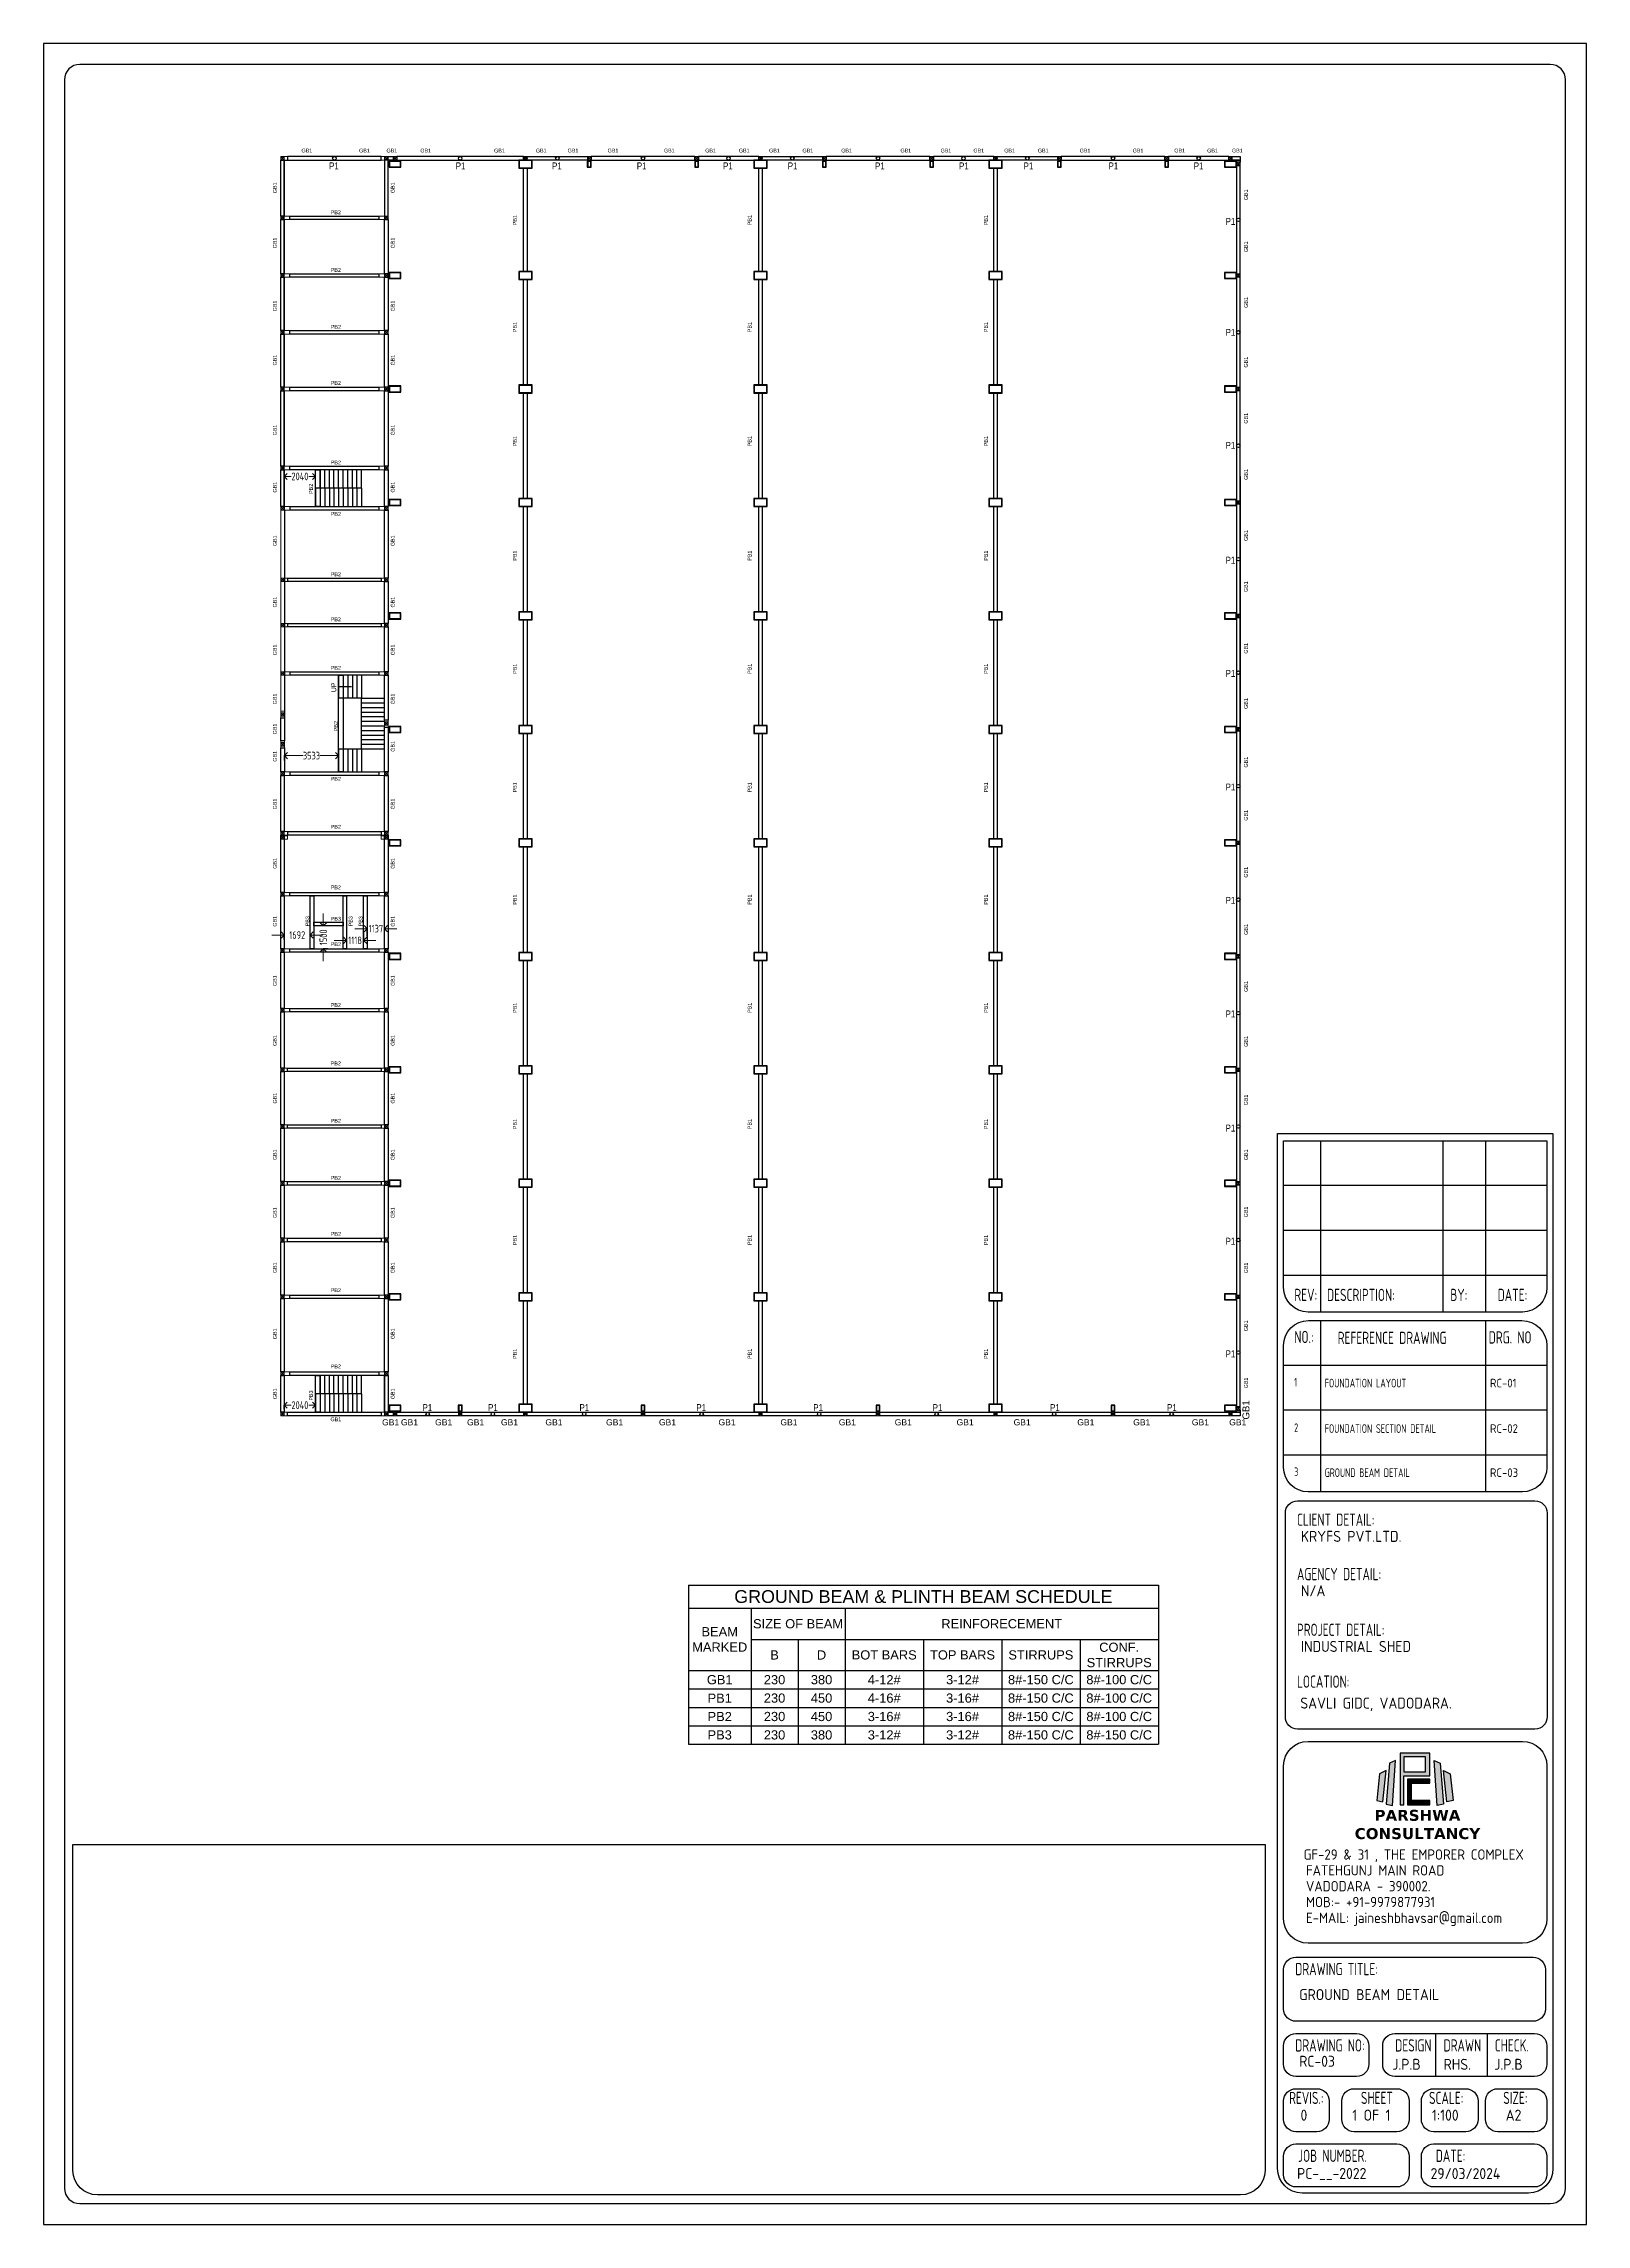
# Model space of a CAD drawing. Header units: inches. Extents: x -605 to 2991212, y -2872845 to 0.
# Drawn here: x 2468120 to 2568682, y -2339819 to -2197597 of the extents above; entities that cross this region are included whole.
import ezdxf
from ezdxf import colors
from ezdxf.entities.mleader import LeaderData, LeaderLine
from ezdxf.enums import TextEntityAlignment as Align
from ezdxf.math import Vec2, Vec3

# ---------------------------------------------------------------- set-up
doc = ezdxf.new("R2010")
doc.units = ezdxf.units.IN
doc.header["$LTSCALE"] = 600
doc.header["$MEASUREMENT"] = 0
for name, color, linetype in [('05 RG_TXT', 7, 'Continuous'), ('NOITHAT', 21, 'Continuous'), ('see level', 2, 'Continuous'), ('SnT-DIMS2', 7, 'Continuous')]:
    doc.layers.add(name, color=color, linetype=linetype)
for name, color, linetype, lineweight in [('PV_MASONRY', 10, 'Continuous', 0), ('PV_TEXT_ROMANS', 7, 'Continuous', 0), ('rDIMension', 1, 'Continuous', 18), ('rRCC 2', 40, 'Continuous', 15), ('rSHEET', 2, 'Continuous', 30)]:
    doc.layers.add(name, color=color, linetype=linetype, lineweight=lineweight)
doc.styles.add('DIM', font='geniso.shx', dxfattribs={"width": 0.85})
doc.styles.add('J.P', font='ARIALN.TTF')
doc.styles.add('RG', font='arial.ttf')
doc.styles.add('ROMANS', font='arial.ttf')
doc.styles.get("Standard").update_dxf_attribs({"font": 'arial.ttf'})
doc.styles.add('TEXT3', font='geniso.shx')
doc.styles.add('TEXT3 0.75NA', font='geniso.shx', dxfattribs={"width": 0.75})
doc.dimstyles.new('SnT', dxfattribs={"dimtxt": 2.5, "dimasz": 1, "dimexe": 1, "dimexo": 1, "dimgap": 1, "dimtad": 1, "dimdec": 0, "dimzin": 0, "dimdsep": 46, "dimtxsty": 'ROMANS', "dimblk": 'L1', "dimcen": 1, "dimclrd": 1, "dimclre": 1, "dimadec": 0, "dimazin": 0, "dimtfac": 1, "dimtdec": 0, "dimtmove": 0, "dimatfit": 3, "dimldrblk": 'LL1', "dimfxl": 1, "dimtolj": 1, "dimtzin": 0, "dimarcsym": 0})
doc.dimstyles.new('ST-100', dxfattribs={"dimscale": 100, "dimtxt": 2.5, "dimasz": 2, "dimexe": 0.18, "dimexo": 0.0625, "dimgap": 0.2, "dimtad": 0, "dimdec": 0, "dimzin": 0, "dimdsep": 46, "dimtxsty": 'DIM', "dimblk": 'OPEN90', "dimcen": 0.09, "dimclrd": 256, "dimclrt": 7, "dimadec": 0, "dimazin": 0, "dimtfac": 1, "dimtdec": 0, "dimtofl": 0, "dimtmove": 0, "dimatfit": 3, "dimldrblk": 'OPEN90', "dimfxl": 1, "dimtolj": 1, "dimtzin": 0, "dimlwd": -1, "dimarcsym": 0})

# ---------------------------------------------------------------- blocks, each defined once
blk = doc.blocks.new('L1')
at = {"color": 1}
blk.add_line((0, -1), (0, 1), dxfattribs=at)
blk.add_solid([(-2, 0.3), (-2, -0.3), (0, 0)], dxfattribs=at)
blk = doc.blocks.new('LL1')
at = {"color": 1}
blk.add_solid([(-2, 0.3), (-2, -0.3), (0, 0)], dxfattribs=at)
blk = doc.blocks.new('*T1204')
at = {"layer": 'see level', "color": 0, "linetype": 'ByBlock', "lineweight": -2}
for p, q in [((0, 0), (30635, 0)), ((0, 0), (0, -5576)), ((30635, 0), (30635, -10378)), ((0, -1512), (30635, -1512)), ((4085, -1512), (4085, -10378)), ((10212, -1512), (10212, -10378)), ((4085, -3544), (30635, -3544)), ((7148, -3544), (7148, -10378)), ((15317, -3544), (15317, -10378)), ((20423, -3544), (20423, -10378)), ((25529, -3544), (25529, -10378)), ((0, -5576), (30635, -5576)), ((0, -5576), (0, -10378)), ((0, -6776), (30635, -6776)), ((0, -7977), (30635, -7977)), ((0, -9177), (30635, -9177)), ((0, -10378), (30635, -10378))]:
    blk.add_line(p, q, dxfattribs=at)
at = {"layer": 'see level', "color": 0, "linetype": 'ByBlock', "attachment_point": 5}
for s, insert, char_height, width in [('GROUND BEAM & PLINTH BEAM SCHEDULE', (15317, -756), 833.64, 30234.8), ('BEAM MARKED', (2042, -3544), 600.22, 3684.51), ('SIZE OF BEAM', (7148, -2528), 600.22, 5726.84), ('REINFORECEMENT', (20423, -2528), 600.22, 20023.15), ('B', (5616, -4560), 600, 2663.35), ('D', (8680, -4560), 600, 2663.35), ('BOT BARS', (12765, -4560), 600.2, 4705.68), ('TOP BARS', (17870, -4560), 600.2, 4705.68), ('STIRRUPS', (22976, -4560), 600.2, 4705.68), ('CONF. STIRRUPS', (28082, -4560), 600.22, 4705.68), ('GB1', (2042, -6176), 600.2, 3684.51), ('PB1', (2042, -7376), 600.2, 3684.51), ('230', (5616, -6176), 600.2, 2663.35), ('230', (5616, -7376), 600.2, 2663.35), ('450', (8680, -7376), 600.2, 2663.35), ('380', (8680, -6176), 600.2, 2663.35), ('4-12#', (12765, -6176), 600.2, 4705.68), ('4-16#', (12765, -7376), 600.2, 4705.68), ('3-12#', (17870, -6176), 600.2, 4705.68), ('3-16#', (17870, -7376), 600.2, 4705.68), ('8#-150 C/C', (22976, -6176), 600.2, 4705.68), ('8#-150 C/C', (22976, -7376), 600.2, 4705.68), ('8#-100 C/C', (28082, -6176), 600.2, 4705.68), ('8#-100 C/C', (28082, -7376), 600.2, 4705.68), ('PB2', (2042, -8577), 600.2, 3684.51), ('230', (5616, -8577), 600.2, 2663.35), ('450', (8680, -8577), 600.2, 2663.35), ('3-16#', (12765, -8577), 600.2, 4705.68), ('3-16#', (17870, -8577), 600.2, 4705.68), ('8#-150 C/C', (22976, -8577), 600.2, 4705.68), ('8#-100 C/C', (28082, -8577), 600.2, 4705.68), ('PB3', (2042, -9777), 600.2, 3684.51), ('230', (5616, -9777), 600.2, 2663.35), ('380', (8680, -9777), 600.2, 2663.35), ('3-12#', (12765, -9777), 600.2, 4705.68), ('3-12#', (17870, -9777), 600.2, 4705.68), ('8#-150 C/C', (22976, -9777), 600.2, 4705.68), ('\\A0;\\fArial|b0|i0|c0|p34;\\H1x;\\l\\o\\k\\Q0;\\W1;\\T1;\\C0;8#-150 C/C\\P', (28082, -9777), 600.22, 4705.68)]:
    blk.add_mtext(s, dxfattribs=dict(at, insert=insert, char_height=char_height, width=width))
blk = doc.blocks.new('Q')
at = {"linetype": 'Continuous', "ltscale": 0.5}
h = blk.add_hatch(color=152, dxfattribs=at)
h.dxf.hatch_style = 1
h.paths.add_polyline_path([(6.07, 15.37), (5.53, 10.52), (6.67, 10.29), (7.27, 16.02)])
h.paths.add_polyline_path([(18.9, 15.37), (19.44, 10.52), (18.3, 10.29), (17.7, 16.02)])
h = blk.add_hatch(color=10, dxfattribs=at)
h.dxf.hatch_style = 1
h.paths.add_polyline_path([(7.87, 17.31), (7.27, 9.83), (8.41, 9.62), (8.96, 17.82)])
h.paths.add_polyline_path([(17.1, 17.31), (17.7, 9.83), (16.56, 9.62), (16.01, 17.82)])
h = blk.add_hatch(color=152, dxfattribs=at)
h.dxf.hatch_style = 1
h.paths.add_polyline_path([(9.79, 19.18), (9.79, 9.76), (10.5, 9.76), (10.5, 15.05), (15.19, 15.05), (15.19, 19.18)])
h.paths.add_polyline_path([(10.5, 18.5), (10.5, 15.72), (14.45, 15.72), (14.45, 18.5)], flags=16)
h = blk.add_hatch(color=152, dxfattribs=at)
h.dxf.hatch_style = 1
h.paths.add_polyline_path([(11.15, 14.43), (11.15, 9.76), (15.19, 9.76), (15.19, 10.52), (11.87, 10.52), (11.87, 13.69), (15.19, 13.69), (15.19, 14.43)])
at = {"color": 152, "linetype": 'Continuous'}
for points in [[(6.07, 15.37), (5.53, 10.52), (6.67, 10.29), (7.27, 16.02), (6.07, 15.37)], [(9.79, 19.18), (9.79, 9.76), (10.5, 9.76), (10.5, 15.05), (15.19, 15.05), (15.19, 19.18), (9.79, 19.18)], [(10.5, 18.5), (10.5, 15.72), (14.45, 15.72), (14.45, 18.5), (10.5, 18.5)], [(18.9, 15.37), (19.44, 10.52), (18.3, 10.29), (17.7, 16.02), (18.9, 15.37)], [(11.15, 14.43), (11.15, 9.76), (15.19, 9.76), (15.19, 10.52), (11.87, 10.52), (11.87, 13.69), (15.19, 13.69), (15.19, 14.43), (11.15, 14.43)]]:
    blk.add_lwpolyline(points, dxfattribs=at)
at = {"color": 10, "linetype": 'Continuous'}
for points in [[(7.87, 17.31), (7.27, 9.83), (8.41, 9.62), (8.96, 17.82), (7.87, 17.31)], [(17.1, 17.31), (17.7, 9.83), (16.56, 9.62), (16.01, 17.82), (17.1, 17.31)]]:
    blk.add_lwpolyline(points, dxfattribs=at)
at = {"linetype": 'Continuous', "insert": (1.32, 8.82), "char_height": 2, "attachment_point": 1}
blk.add_mtext_dynamic_manual_height_columns('\\pxqc;{\\fVerdana|b1|i0|c0|p34;\\C152;PARSHWA\\PCONSULTANCY }', width=23.282, gutter_width=1, heights=[6.3], dxfattribs=at)
blk = doc.blocks.new('_Open90')
at = {"color": 0, "linetype": 'ByBlock', "lineweight": -2}
for p, q in [((0, 0), (-1, 0)), ((-0.5, 0.5), (0, 0)), ((0, 0), (-0.5, -0.5))]:
    blk.add_line(p, q, dxfattribs=at)
blk = doc.blocks.new('*D1136')
at = {"layer": 'Defpoints', "color": 0, "linetype": 'ByBlock'}
for p in [(2483805, -2226588), (2485845, -2225824), (2485845, -2226215)]:
    blk.add_point(p, dxfattribs=at)
at = {"layer": 'rDIMension', "color": 0, "linetype": 'ByBlock', "lineweight": -2}
for p, q in [((2483805, -2226588), (2483805, -2225824)), ((2485845, -2226215), (2485845, -2225824))]:
    blk.add_line(p, q, dxfattribs=at)
at = {"layer": 'rDIMension'}
for p, q in [((2484205, -2225824), (2484252, -2225824)), ((2485445, -2225824), (2485398, -2225824))]:
    blk.add_line(p, q, dxfattribs=at)
at = {"layer": 'rDIMension', "linetype": 'ByBlock', "xscale": 400, "yscale": 400, "zscale": 400, "rotation": 180}
blk.add_blockref('_Open90', (2483805, -2225824), dxfattribs=at)
at = {"layer": 'rDIMension', "linetype": 'ByBlock', "xscale": 400, "yscale": 400, "zscale": 400}
blk.add_blockref('_Open90', (2485845, -2225824), dxfattribs=at)
at = {"layer": 'rDIMension', "color": 7, "linetype": 'ByBlock', "insert": (2484825, -2225824), "char_height": 500, "attachment_point": 5, "style": 'DIM'}
blk.add_mtext('\\A1;2040', dxfattribs=at)
blk = doc.blocks.new('*D1137')
at = {"layer": 'Defpoints', "color": 0, "linetype": 'ByBlock'}
for p in [(2483812, -2244031), (2483812, -2244340), (2487345, -2244340)]:
    blk.add_point(p, dxfattribs=at)
at = {"layer": 'rDIMension', "color": 0, "linetype": 'ByBlock', "lineweight": -2}
for p, q in [((2483812, -2244340), (2483812, -2244031)), ((2487345, -2244340), (2487345, -2244031))]:
    blk.add_line(p, q, dxfattribs=at)
at = {"layer": 'rDIMension'}
for p, q in [((2484212, -2244031), (2485027, -2244031)), ((2486945, -2244031), (2486129, -2244031))]:
    blk.add_line(p, q, dxfattribs=at)
at = {"layer": 'rDIMension', "linetype": 'ByBlock', "xscale": 400, "yscale": 400, "zscale": 400, "rotation": 180}
blk.add_blockref('_Open90', (2483812, -2244031), dxfattribs=at)
at = {"layer": 'rDIMension', "linetype": 'ByBlock', "xscale": 400, "yscale": 400, "zscale": 400}
blk.add_blockref('_Open90', (2487345, -2244031), dxfattribs=at)
at = {"layer": 'rDIMension', "color": 7, "linetype": 'ByBlock', "insert": (2485578, -2244031), "char_height": 500, "attachment_point": 5, "style": 'DIM'}
blk.add_mtext('\\A1;3533', dxfattribs=at)
blk = doc.blocks.new('*D1138')
at = {"layer": 'Defpoints', "color": 0, "linetype": 'ByBlock'}
for p in [(2483805, -2255734), (2483805, -2256016), (2485497, -2256016)]:
    blk.add_point(p, dxfattribs=at)
at = {"layer": 'rDIMension'}
for p, q in [((2483405, -2255734), (2483005, -2255734)), ((2485897, -2255734), (2486297, -2255734))]:
    blk.add_line(p, q, dxfattribs=at)
at = {"layer": 'rDIMension', "color": 0, "linetype": 'ByBlock', "lineweight": -2}
for p, q in [((2483805, -2256016), (2483805, -2255734)), ((2485497, -2256016), (2485497, -2255734))]:
    blk.add_line(p, q, dxfattribs=at)
at = {"layer": 'rDIMension', "linetype": 'ByBlock', "xscale": 400, "yscale": 400, "zscale": 400}
blk.add_blockref('_Open90', (2483805, -2255734), dxfattribs=at)
at = {"layer": 'rDIMension', "linetype": 'ByBlock', "xscale": 400, "yscale": 400, "zscale": 400, "rotation": 180}
blk.add_blockref('_Open90', (2485497, -2255734), dxfattribs=at)
at = {"layer": 'rDIMension', "color": 7, "linetype": 'ByBlock', "insert": (2484651, -2255734), "char_height": 500, "attachment_point": 5, "style": 'DIM'}
blk.add_mtext('\\A1;1692', dxfattribs=at)
blk = doc.blocks.new('*D1139')
at = {"layer": 'Defpoints', "color": 0, "linetype": 'ByBlock'}
for p in [(2486351, -2255128), (2486617, -2255128), (2486617, -2256628)]:
    blk.add_point(p, dxfattribs=at)
at = {"layer": 'rDIMension'}
for p, q in [((2486351, -2254728), (2486351, -2254328)), ((2486351, -2257028), (2486351, -2257428))]:
    blk.add_line(p, q, dxfattribs=at)
at = {"layer": 'rDIMension', "color": 0, "linetype": 'ByBlock', "lineweight": -2}
for p, q in [((2486617, -2255128), (2486351, -2255128)), ((2486617, -2256628), (2486351, -2256628))]:
    blk.add_line(p, q, dxfattribs=at)
at = {"layer": 'rDIMension', "linetype": 'ByBlock', "xscale": 400, "yscale": 400, "zscale": 400}
for p, rotation in [((2486351, -2255128), 270), ((2486351, -2256628), 90)]:
    blk.add_blockref('_Open90', p, dxfattribs=dict(at, rotation=rotation))
at = {"layer": 'rDIMension', "color": 7, "linetype": 'ByBlock', "insert": (2486351, -2255878), "char_height": 500, "attachment_point": 5, "rotation": 90, "style": 'DIM'}
blk.add_mtext('\\A1;1500', dxfattribs=at)
blk = doc.blocks.new('*D1140')
at = {"layer": 'Defpoints', "color": 0, "linetype": 'ByBlock'}
for p in [(2487862, -2255562), (2488980, -2255562), (2488980, -2256079)]:
    blk.add_point(p, dxfattribs=at)
at = {"layer": 'rDIMension', "color": 0, "linetype": 'ByBlock', "lineweight": -2}
for p, q in [((2487862, -2255562), (2487862, -2256079)), ((2488980, -2255562), (2488980, -2256079))]:
    blk.add_line(p, q, dxfattribs=at)
at = {"layer": 'rDIMension'}
for p, q in [((2487462, -2256079), (2487062, -2256079)), ((2489380, -2256079), (2489780, -2256079))]:
    blk.add_line(p, q, dxfattribs=at)
at = {"layer": 'rDIMension', "linetype": 'ByBlock', "xscale": 400, "yscale": 400, "zscale": 400}
blk.add_blockref('_Open90', (2487862, -2256079), dxfattribs=at)
at = {"layer": 'rDIMension', "linetype": 'ByBlock', "xscale": 400, "yscale": 400, "zscale": 400, "rotation": 180}
blk.add_blockref('_Open90', (2488980, -2256079), dxfattribs=at)
at = {"layer": 'rDIMension', "color": 7, "linetype": 'ByBlock', "insert": (2488421, -2256079), "char_height": 500, "attachment_point": 5, "style": 'DIM'}
blk.add_mtext('\\A1;1118', dxfattribs=at)
blk = doc.blocks.new('*D1141')
at = {"layer": 'Defpoints', "color": 0, "linetype": 'ByBlock'}
for p in [(2490345, -2255318), (2489208, -2255803), (2490345, -2255803)]:
    blk.add_point(p, dxfattribs=at)
at = {"layer": 'rDIMension'}
for p, q in [((2488808, -2255318), (2488408, -2255318)), ((2490745, -2255318), (2491145, -2255318))]:
    blk.add_line(p, q, dxfattribs=at)
at = {"layer": 'rDIMension', "color": 0, "linetype": 'ByBlock', "lineweight": -2}
for p, q in [((2489208, -2255803), (2489208, -2255318)), ((2490345, -2255803), (2490345, -2255318))]:
    blk.add_line(p, q, dxfattribs=at)
at = {"layer": 'rDIMension', "linetype": 'ByBlock', "xscale": 400, "yscale": 400, "zscale": 400}
blk.add_blockref('_Open90', (2489208, -2255318), dxfattribs=at)
at = {"layer": 'rDIMension', "linetype": 'ByBlock', "xscale": 400, "yscale": 400, "zscale": 400, "rotation": 180}
blk.add_blockref('_Open90', (2490345, -2255318), dxfattribs=at)
at = {"layer": 'rDIMension', "color": 7, "linetype": 'ByBlock', "insert": (2489777, -2255318), "char_height": 500, "attachment_point": 5, "style": 'DIM'}
blk.add_mtext('\\A1;1137', dxfattribs=at)
blk = doc.blocks.new('*D1142')
at = {"layer": 'Defpoints', "color": 0, "linetype": 'ByBlock'}
for p in [(2483805, -2286393), (2483805, -2286659), (2485845, -2286659)]:
    blk.add_point(p, dxfattribs=at)
at = {"layer": 'rDIMension', "color": 0, "linetype": 'ByBlock', "lineweight": -2}
for p, q in [((2483805, -2286659), (2483805, -2286393)), ((2485845, -2286659), (2485845, -2286393))]:
    blk.add_line(p, q, dxfattribs=at)
at = {"layer": 'rDIMension'}
for p, q in [((2484205, -2286393), (2484252, -2286393)), ((2485445, -2286393), (2485398, -2286393))]:
    blk.add_line(p, q, dxfattribs=at)
at = {"layer": 'rDIMension', "linetype": 'ByBlock', "xscale": 400, "yscale": 400, "zscale": 400, "rotation": 180}
blk.add_blockref('_Open90', (2483805, -2286393), dxfattribs=at)
at = {"layer": 'rDIMension', "linetype": 'ByBlock', "xscale": 400, "yscale": 400, "zscale": 400}
blk.add_blockref('_Open90', (2485845, -2286393), dxfattribs=at)
at = {"layer": 'rDIMension', "color": 7, "linetype": 'ByBlock', "insert": (2484825, -2286393), "char_height": 500, "attachment_point": 5, "style": 'DIM'}
blk.add_mtext('\\A1;2040', dxfattribs=at)
blk = doc.blocks.new('_DotBlank')
at = {"color": 0, "linetype": 'ByBlock', "lineweight": -2}
blk.add_line((-0.5, 0), (-1, 0), dxfattribs=at)
blk.add_circle((0, 0), 0.5, dxfattribs=at)

msp = doc.modelspace()

# ---------------------------------------------------------------- linework, layer by layer
at = {"color": 8, "linetype": 'ByBlock'}
for p, q in [((2485844.8, -2226588), (2485844.8, -2225388)), ((2486144.8, -2226588), (2486144.8, -2225388)), ((2486444.8, -2226588), (2486444.8, -2225388)), ((2486744.8, -2226588), (2486744.8, -2225388)), ((2487044.8, -2226588), (2487044.8, -2225388)), ((2487344.8, -2226588), (2487344.8, -2225388)), ((2487644.8, -2226588), (2487644.8, -2225388)), ((2487944.8, -2226588), (2487944.8, -2225388)), ((2488244.8, -2226588), (2488244.8, -2225388)), ((2488544.8, -2226588), (2488544.8, -2225388)), ((2488844.8, -2226588), (2488844.8, -2225388)), ((2490344.8, -2227788), (2490344.8, -2225388)), ((2485844.8, -2226588), (2485844.8, -2227788)), ((2488844.8, -2226588), (2485844.8, -2226588)), ((2486144.8, -2226588), (2486144.8, -2227788)), ((2486444.8, -2226588), (2486444.8, -2227788)), ((2486744.8, -2226588), (2486744.8, -2227788)), ((2487044.8, -2226588), (2487044.8, -2227788)), ((2487344.8, -2226588), (2487344.8, -2227788)), ((2487644.8, -2226588), (2487644.8, -2227788)), ((2487944.8, -2226588), (2487944.8, -2227788)), ((2488244.8, -2226588), (2488244.8, -2227788)), ((2488544.8, -2226588), (2488544.8, -2227788)), ((2488844.8, -2226588), (2488844.8, -2227788)), ((2485844.8, -2285655.4), (2485844.8, -2284455.4)), ((2490344.8, -2284455.4), (2485844.8, -2284455.4)), ((2486144.8, -2285655.4), (2486144.8, -2284455.4)), ((2486444.8, -2285655.4), (2486444.8, -2284455.4)), ((2486744.8, -2285655.4), (2486744.8, -2284455.4)), ((2487044.8, -2285655.4), (2487044.8, -2284455.4)), ((2487344.8, -2285655.4), (2487344.8, -2284455.4)), ((2487644.8, -2285655.4), (2487644.8, -2284455.4)), ((2487944.8, -2285655.4), (2487944.8, -2284455.4)), ((2488244.8, -2285655.4), (2488244.8, -2284455.4)), ((2488544.8, -2285655.4), (2488544.8, -2284455.4)), ((2488844.8, -2285655.4), (2488844.8, -2284455.4)), ((2490344.8, -2284455.4), (2490344.8, -2286855.4)), ((2485844.8, -2285655.4), (2485844.8, -2286855.4)), ((2488844.8, -2285655.4), (2485844.8, -2285655.4)), ((2486144.8, -2285655.4), (2486144.8, -2286855.4)), ((2486444.8, -2285655.4), (2486444.8, -2286855.4)), ((2486744.8, -2285655.4), (2486744.8, -2286855.4)), ((2487044.8, -2285655.4), (2487044.8, -2286855.4)), ((2487344.8, -2285655.4), (2487344.8, -2286855.4)), ((2487644.8, -2285655.4), (2487644.8, -2286855.4)), ((2487944.8, -2285655.4), (2487944.8, -2286855.4)), ((2488244.8, -2285655.4), (2488244.8, -2286855.4)), ((2488544.8, -2285655.4), (2488544.8, -2286855.4)), ((2488844.8, -2285655.4), (2488844.8, -2286855.4))]:
    msp.add_line(p, q, dxfattribs=at)
at = {"color": 1, "linetype": 'ByBlock'}
msp.add_line((2483812.7, -2228018), (2483812.7, -2241572.9), dxfattribs=at)
for points in [[(2483574.8, -2205190.9), (2483804.8, -2205190.9), (2483804.8, -2208841.9), (2483574.8, -2208841.9)], [(2490124.8, -2204960.9), (2484024.8, -2204960.9), (2484024.8, -2205190.9), (2490124.8, -2205190.9)], [(2490574.8, -2205190.9), (2490344.8, -2205190.9), (2490344.8, -2208841.9), (2490574.8, -2208841.9)], [(2490574.8, -2204960.9), (2490909.8, -2204960.9), (2490909.8, -2205190.9), (2490574.8, -2205190.9)], [(2499409.8, -2204960.9), (2491139.8, -2204960.9), (2491139.8, -2205190.9), (2499409.8, -2205190.9)], [(2499409.8, -2205715.9), (2499639.8, -2205715.9), (2499639.8, -2212460.5), (2499409.8, -2212460.5)], [(2499639.8, -2204960.9), (2503569.8, -2204960.9), (2503569.8, -2205190.9), (2499639.8, -2205190.9)], [(2510569.8, -2204960.9), (2503799.8, -2204960.9), (2503799.8, -2205190.9), (2510569.8, -2205190.9)], [(2514729.8, -2204960.9), (2510799.8, -2204960.9), (2510799.8, -2205190.9), (2514729.8, -2205190.9)], [(2514729.8, -2205715.9), (2514959.8, -2205715.9), (2514959.8, -2212460.5), (2514729.8, -2212460.5)], [(2514959.8, -2204960.9), (2518889.8, -2204960.9), (2518889.8, -2205190.9), (2514959.8, -2205190.9)], [(2525889.8, -2204960.9), (2519119.8, -2204960.9), (2519119.8, -2205190.9), (2525889.8, -2205190.9)], [(2530049.8, -2204960.9), (2526119.8, -2204960.9), (2526119.8, -2205190.9), (2530049.8, -2205190.9)], [(2530049.8, -2205715.9), (2530279.8, -2205715.9), (2530279.8, -2212460.5), (2530049.8, -2212460.5)], [(2530279.8, -2204960.9), (2534209.8, -2204960.9), (2534209.8, -2205190.9), (2530279.8, -2205190.9)], [(2541209.8, -2204960.9), (2534439.8, -2204960.9), (2534439.8, -2205190.9), (2541209.8, -2205190.9)], [(2545369.8, -2204960.9), (2541439.8, -2204960.9), (2541439.8, -2205190.9), (2545369.8, -2205190.9)], [(2545599.8, -2204960.9), (2546114.8, -2204960.9), (2546114.8, -2205190.9), (2545599.8, -2205190.9)], [(2545884.8, -2205190.9), (2546114.8, -2205190.9), (2546114.8, -2205338.4), (2545884.8, -2205338.4)], [(2545884.8, -2212608), (2546114.8, -2212608), (2546114.8, -2205568.4), (2545884.8, -2205568.4)], [(2483574.8, -2209071.9), (2483804.8, -2209071.9), (2483804.8, -2212608), (2483574.8, -2212608)], [(2484174.8, -2208841.9), (2489974.8, -2208841.9), (2489974.8, -2209071.9), (2484174.8, -2209071.9)], [(2490344.8, -2209071.9), (2490574.8, -2209071.9), (2490574.8, -2212608), (2490344.8, -2212608)], [(2483574.8, -2212838), (2483804.8, -2212838), (2483804.8, -2216308), (2483574.8, -2216308)], [(2484174.8, -2212608), (2489974.8, -2212608), (2489974.8, -2212838), (2484174.8, -2212838)], [(2490344.8, -2212838), (2490574.8, -2212838), (2490574.8, -2216308), (2490344.8, -2216308)], [(2545884.8, -2220008), (2546114.8, -2220008), (2546114.8, -2212838), (2545884.8, -2212838)], [(2499409.8, -2212985.5), (2499639.8, -2212985.5), (2499639.8, -2219860.5), (2499409.8, -2219860.5)], [(2514729.8, -2212985.5), (2514959.8, -2212985.5), (2514959.8, -2219860.5), (2514729.8, -2219860.5)], [(2530049.8, -2212985.5), (2530279.8, -2212985.5), (2530279.8, -2219860.5), (2530049.8, -2219860.5)], [(2483574.8, -2216538), (2483804.8, -2216538), (2483804.8, -2220008), (2483574.8, -2220008)], [(2484174.8, -2216308), (2489974.8, -2216308), (2489974.8, -2216538), (2484174.8, -2216538)], [(2490344.8, -2216538), (2490574.8, -2216538), (2490574.8, -2220008), (2490344.8, -2220008)], [(2484174.8, -2220008), (2489974.8, -2220008), (2489974.8, -2220238), (2484174.8, -2220238)], [(2483574.8, -2220238), (2483804.8, -2220238), (2483804.8, -2225158), (2483574.8, -2225158)], [(2490344.8, -2220238), (2490574.8, -2220238), (2490574.8, -2225158), (2490344.8, -2225158)], [(2499409.8, -2220385.5), (2499639.8, -2220385.5), (2499639.8, -2227260.5), (2499409.8, -2227260.5)], [(2514729.8, -2220385.5), (2514959.8, -2220385.5), (2514959.8, -2227260.5), (2514729.8, -2227260.5)], [(2530049.8, -2220385.5), (2530279.8, -2220385.5), (2530279.8, -2227260.5), (2530049.8, -2227260.5)], [(2545884.8, -2227408), (2546114.8, -2227408), (2546114.8, -2220238), (2545884.8, -2220238)], [(2483574.8, -2225388), (2483804.8, -2225388), (2483804.8, -2227788), (2483574.8, -2227788)], [(2484174.8, -2225158), (2489974.8, -2225158), (2489974.8, -2225388), (2484174.8, -2225388)], [(2485844.8, -2225388), (2486144.8, -2225388), (2486144.8, -2227788), (2485844.8, -2227788)], [(2490344.8, -2225388), (2490574.8, -2225388), (2490574.8, -2227788), (2490344.8, -2227788)], [(2484182.8, -2227788), (2489974.8, -2227788), (2489974.8, -2228018), (2484182.8, -2228018)], [(2490344.8, -2228018), (2490574.8, -2228018), (2490574.8, -2232456.2), (2490344.8, -2232456.2)], [(2499409.8, -2227785.5), (2499639.8, -2227785.5), (2499639.8, -2234660.5), (2499409.8, -2234660.5)], [(2514729.8, -2227785.5), (2514959.8, -2227785.5), (2514959.8, -2234660.5), (2514729.8, -2234660.5)], [(2530049.8, -2227785.5), (2530279.8, -2227785.5), (2530279.8, -2234660.5), (2530049.8, -2234660.5)], [(2545884.8, -2234808), (2546114.8, -2234808), (2546114.8, -2227638), (2545884.8, -2227638)], [(2484032.8, -2232456.2), (2490124.8, -2232456.2), (2490124.8, -2232686.2), (2484032.8, -2232686.2)], [(2490344.8, -2232686.2), (2490574.8, -2232686.2), (2490574.8, -2235410.5), (2490344.8, -2235410.5)], [(2484032.8, -2235410.5), (2490124.8, -2235410.5), (2490124.8, -2235640.5), (2484032.8, -2235640.5)], [(2490344.8, -2235640.5), (2490574.8, -2235640.5), (2490574.8, -2238560.5), (2490344.8, -2238560.5)], [(2499409.8, -2235185.5), (2499639.8, -2235185.5), (2499639.8, -2242060.5), (2499409.8, -2242060.5)], [(2514729.8, -2235185.5), (2514959.8, -2235185.5), (2514959.8, -2242060.5), (2514729.8, -2242060.5)], [(2530049.8, -2235185.5), (2530279.8, -2235185.5), (2530279.8, -2242060.5), (2530049.8, -2242060.5)], [(2545884.8, -2242208), (2546114.8, -2242208), (2546114.8, -2235038), (2545884.8, -2235038)], [(2484182.8, -2238560.5), (2489974.8, -2238560.5), (2489974.8, -2238790.5), (2484182.8, -2238790.5)], [(2487344.8, -2238790.5), (2487644.8, -2238790.5), (2487644.8, -2245090.5), (2487344.8, -2245090.5)], [(2490344.8, -2238790.5), (2490574.8, -2238790.5), (2490574.8, -2241715.5), (2490344.8, -2241715.5)], [(2483582.8, -2241572.9), (2483812.8, -2241572.9), (2483812.8, -2243072.9), (2483582.8, -2243072.9)], [(2490344.8, -2242165.5), (2490574.8, -2242165.5), (2490574.8, -2245090.5), (2490344.8, -2245090.5)], [(2499409.8, -2242585.5), (2499639.8, -2242585.5), (2499639.8, -2249460.5), (2499409.8, -2249460.5)], [(2514729.8, -2242585.5), (2514959.8, -2242585.5), (2514959.8, -2249460.5), (2514729.8, -2249460.5)], [(2530049.8, -2242585.5), (2530279.8, -2242585.5), (2530279.8, -2249460.5), (2530049.8, -2249460.5)], [(2545884.8, -2249608), (2546114.8, -2249608), (2546114.8, -2242438), (2545884.8, -2242438)], [(2483582.8, -2243523.1), (2483811.6, -2243523.1), (2483811.6, -2245090.5), (2483582.8, -2245090.5)], [(2483581.6, -2245320.5), (2483809.2, -2245320.5), (2483809.2, -2248982), (2483581.6, -2248982)], [(2484181.6, -2245090.5), (2489974.8, -2245090.5), (2489974.8, -2245320.5), (2484181.6, -2245320.5)], [(2490344.8, -2245320.5), (2490574.8, -2245320.5), (2490574.8, -2248982), (2490344.8, -2248982)], [(2483579.2, -2249212), (2483807, -2249212), (2483807, -2252953.6), (2483579.2, -2252953.6)], [(2484029.2, -2248982), (2490124.8, -2248982), (2490124.8, -2249212), (2484029.2, -2249212)], [(2490344.8, -2249212), (2490574.8, -2249212), (2490574.8, -2252953.6), (2490344.8, -2252953.6)], [(2545884.8, -2257008), (2546114.8, -2257008), (2546114.8, -2249838), (2545884.8, -2249838)], [(2499409.8, -2249985.5), (2499639.8, -2249985.5), (2499639.8, -2256860.5), (2499409.8, -2256860.5)], [(2514729.8, -2249985.5), (2514959.8, -2249985.5), (2514959.8, -2256860.5), (2514729.8, -2256860.5)], [(2530049.8, -2249985.5), (2530279.8, -2249985.5), (2530279.8, -2256860.5), (2530049.8, -2256860.5)], [(2483577, -2253183.6), (2483804.8, -2253183.6), (2483804.8, -2256628), (2483577, -2256628)], [(2484177, -2252953.6), (2489974.8, -2252953.6), (2489974.8, -2253183.6), (2484177, -2253183.6)], [(2485497, -2253183.6), (2485724.8, -2253183.6), (2485724.8, -2256628), (2485497, -2256628)], [(2487634.5, -2253183.6), (2487862.3, -2253183.6), (2487862.3, -2256628), (2487634.5, -2256628)], [(2488980.4, -2253183.6), (2489208.3, -2253183.6), (2489208.3, -2256628), (2488980.4, -2256628)], [(2490344.8, -2253183.6), (2490574.8, -2253183.6), (2490574.8, -2256628), (2490344.8, -2256628)], [(2485724.8, -2254898.2), (2487634.5, -2254898.2), (2487634.5, -2255128.2), (2485724.8, -2255128.2)], [(2483574.8, -2256858), (2483804.8, -2256858), (2483804.8, -2260518), (2483574.8, -2260518)], [(2484174.8, -2256628), (2489974.8, -2256628), (2489974.8, -2256858), (2484174.8, -2256858)], [(2490344.8, -2256858), (2490574.8, -2256858), (2490574.8, -2260518), (2490344.8, -2260518)], [(2499409.8, -2257385.5), (2499639.8, -2257385.5), (2499639.8, -2264260.5), (2499409.8, -2264260.5)], [(2514729.8, -2257385.5), (2514959.8, -2257385.5), (2514959.8, -2264260.5), (2514729.8, -2264260.5)], [(2530049.8, -2257385.5), (2530279.8, -2257385.5), (2530279.8, -2264260.5), (2530049.8, -2264260.5)], [(2545884.8, -2264408), (2546114.8, -2264408), (2546114.8, -2257238), (2545884.8, -2257238)], [(2483574.8, -2260748), (2483799.8, -2260748), (2483799.8, -2264408), (2483574.8, -2264408)], [(2484174.8, -2260518), (2489974.8, -2260518), (2489974.8, -2260748), (2484174.8, -2260748)], [(2490344.8, -2260748), (2490574.8, -2260748), (2490574.8, -2264408), (2490344.8, -2264408)], [(2483574.8, -2264638), (2483804.8, -2264638), (2483804.8, -2268108), (2483574.8, -2268108)], [(2484024.8, -2264408), (2490124.8, -2264408), (2490124.8, -2264638), (2484024.8, -2264638)], [(2490344.8, -2264638), (2490574.8, -2264638), (2490574.8, -2268108), (2490344.8, -2268108)], [(2499409.8, -2264785.5), (2499639.8, -2264785.5), (2499639.8, -2271660.5), (2499409.8, -2271660.5)], [(2514729.8, -2264785.5), (2514959.8, -2264785.5), (2514959.8, -2271660.5), (2514729.8, -2271660.5)], [(2530049.8, -2264785.5), (2530279.8, -2264785.5), (2530279.8, -2271660.5), (2530049.8, -2271660.5)], [(2545884.8, -2271808), (2546114.8, -2271808), (2546114.8, -2264638), (2545884.8, -2264638)], [(2483574.8, -2268338), (2483799.8, -2268338), (2483799.8, -2271808), (2483574.8, -2271808)], [(2484024.8, -2268108), (2490124.8, -2268108), (2490124.8, -2268338), (2484024.8, -2268338)], [(2490344.8, -2268338), (2490574.8, -2268338), (2490574.8, -2271808), (2490344.8, -2271808)], [(2483574.8, -2272038), (2483799.8, -2272038), (2483799.8, -2275508), (2483574.8, -2275508)], [(2484024.8, -2271808), (2490124.8, -2271808), (2490124.8, -2272038), (2484024.8, -2272038)], [(2490344.8, -2272038), (2490574.8, -2272038), (2490574.8, -2275508), (2490344.8, -2275508)], [(2499409.8, -2272185.5), (2499639.8, -2272185.5), (2499639.8, -2279060.5), (2499409.8, -2279060.5)], [(2514729.8, -2272185.5), (2514959.8, -2272185.5), (2514959.8, -2279060.5), (2514729.8, -2279060.5)], [(2530049.8, -2272185.5), (2530279.8, -2272185.5), (2530279.8, -2279060.5), (2530049.8, -2279060.5)], [(2545884.8, -2279208), (2546114.8, -2279208), (2546114.8, -2272038), (2545884.8, -2272038)], [(2484024.8, -2275508), (2490124.8, -2275508), (2490124.8, -2275738), (2484024.8, -2275738)], [(2483574.8, -2275738), (2483804.8, -2275738), (2483804.8, -2279208), (2483574.8, -2279208)], [(2490344.8, -2275738), (2490574.8, -2275738), (2490574.8, -2279208), (2490344.8, -2279208)], [(2483804.8, -2284225.4), (2483574.8, -2284225.4), (2483574.8, -2279438), (2483804.8, -2279438)], [(2484174.8, -2279208), (2489974.8, -2279208), (2489974.8, -2279438), (2484174.8, -2279438)], [(2490344.8, -2279438), (2490574.8, -2279438), (2490574.8, -2284225.4), (2490344.8, -2284225.4)], [(2499409.8, -2279585.5), (2499639.8, -2279585.5), (2499639.8, -2286330.4), (2499409.8, -2286330.4)], [(2514729.8, -2279585.5), (2514959.8, -2279585.5), (2514959.8, -2286330.4), (2514729.8, -2286330.4)], [(2530049.8, -2279585.5), (2530279.8, -2279585.5), (2530279.8, -2286330.4), (2530049.8, -2286330.4)], [(2545884.8, -2286477.9), (2546114.8, -2286477.9), (2546114.8, -2279438), (2545884.8, -2279438)], [(2483804.8, -2286855.4), (2483574.8, -2286855.4), (2483574.8, -2284455.4), (2483804.8, -2284455.4)], [(2484174.8, -2284225.4), (2489974.8, -2284225.4), (2489974.8, -2284455.4), (2484174.8, -2284455.4)], [(2485844.8, -2284455.4), (2486144.8, -2284455.4), (2486144.8, -2286855.4), (2485844.8, -2286855.4)], [(2490344.8, -2284455.4), (2490574.8, -2284455.4), (2490574.8, -2286855.4), (2490344.8, -2286855.4)], [(2484024.8, -2286855.4), (2490124.8, -2286855.4), (2490124.8, -2287085.4), (2484024.8, -2287085.4)], [(2490574.8, -2286855.4), (2490909.8, -2286855.4), (2490909.8, -2287085.4), (2490574.8, -2287085.4)], [(2490574.8, -2286855.4), (2490909.8, -2286855.4), (2490909.8, -2287085.4), (2490574.8, -2287085.4)], [(2491139.8, -2286855.4), (2495159.8, -2286855.4), (2495159.8, -2287085.4), (2491139.8, -2287085.4)], [(2495389.8, -2286855.4), (2499409.8, -2286855.4), (2499409.8, -2287085.4), (2495389.8, -2287085.4)], [(2499639.8, -2286855.4), (2507069.8, -2286855.4), (2507069.8, -2287085.4), (2499639.8, -2287085.4)], [(2507299.8, -2286855.4), (2514729.8, -2286855.4), (2514729.8, -2287085.4), (2507299.8, -2287085.4)], [(2514959.8, -2286855.4), (2522389.8, -2286855.4), (2522389.8, -2287085.4), (2514959.8, -2287085.4)], [(2522619.8, -2286855.4), (2530049.8, -2286855.4), (2530049.8, -2287085.4), (2522619.8, -2287085.4)], [(2530279.8, -2286855.4), (2537709.8, -2286855.4), (2537709.8, -2287085.4), (2530279.8, -2287085.4)], [(2537939.8, -2286855.4), (2545369.8, -2286855.4), (2545369.8, -2287085.4), (2537939.8, -2287085.4)], [(2545599.8, -2286855.4), (2546114.8, -2286855.4), (2546114.8, -2287085.4), (2545599.8, -2287085.4)], [(2545884.8, -2286707.9), (2546114.8, -2286707.9), (2546114.8, -2286855.4), (2545884.8, -2286855.4)]]:
    msp.add_lwpolyline(points, close=True, dxfattribs=at)
at = {"color": 6, "linetype": 'ByBlock'}
for points in [[(2491409.8, -2205653.4), (2491409.8, -2205253.4), (2490639.8, -2205253.4), (2490639.8, -2205653.4)], [(2499964.8, -2205715.9), (2499964.8, -2205190.9), (2499084.8, -2205190.9), (2499084.8, -2205715.9)], [(2503809.8, -2205253.4), (2503559.8, -2205253.4), (2503559.8, -2205653.4), (2503809.8, -2205653.4)], [(2510809.8, -2205253.4), (2510559.8, -2205253.4), (2510559.8, -2205653.4), (2510809.8, -2205653.4)], [(2515284.8, -2205715.9), (2515284.8, -2205190.9), (2514404.8, -2205190.9), (2514404.8, -2205715.9)], [(2519129.8, -2205253.4), (2518879.8, -2205253.4), (2518879.8, -2205653.4), (2519129.8, -2205653.4)], [(2526129.8, -2205253.4), (2525879.8, -2205253.4), (2525879.8, -2205653.4), (2526129.8, -2205653.4)], [(2530604.8, -2205715.9), (2530604.8, -2205190.9), (2529724.8, -2205190.9), (2529724.8, -2205715.9)], [(2534449.8, -2205253.4), (2534199.8, -2205253.4), (2534199.8, -2205653.4), (2534449.8, -2205653.4)], [(2541449.8, -2205253.4), (2541199.8, -2205253.4), (2541199.8, -2205653.4), (2541449.8, -2205653.4)], [(2545869.8, -2205653.4), (2545869.8, -2205253.4), (2545099.8, -2205253.4), (2545099.8, -2205653.4)], [(2491409.8, -2212923), (2491409.8, -2212523), (2490639.8, -2212523), (2490639.8, -2212923)], [(2499964.8, -2212985.5), (2499964.8, -2212460.5), (2499084.8, -2212460.5), (2499084.8, -2212985.5)], [(2515284.8, -2212985.5), (2515284.8, -2212460.5), (2514404.8, -2212460.5), (2514404.8, -2212985.5)], [(2530604.8, -2212985.5), (2530604.8, -2212460.5), (2529724.8, -2212460.5), (2529724.8, -2212985.5)], [(2545869.8, -2212923), (2545869.8, -2212523), (2545099.8, -2212523), (2545099.8, -2212923)], [(2491409.8, -2220323), (2491409.8, -2219923), (2490639.8, -2219923), (2490639.8, -2220323)], [(2499964.8, -2220385.5), (2499964.8, -2219860.5), (2499084.8, -2219860.5), (2499084.8, -2220385.5)], [(2515284.8, -2220385.5), (2515284.8, -2219860.5), (2514404.8, -2219860.5), (2514404.8, -2220385.5)], [(2530604.8, -2220385.5), (2530604.8, -2219860.5), (2529724.8, -2219860.5), (2529724.8, -2220385.5)], [(2545869.8, -2220323), (2545869.8, -2219923), (2545099.8, -2219923), (2545099.8, -2220323)], [(2491409.8, -2227723), (2491409.8, -2227323), (2490639.8, -2227323), (2490639.8, -2227723)], [(2499964.8, -2227785.5), (2499964.8, -2227260.5), (2499084.8, -2227260.5), (2499084.8, -2227785.5)], [(2515284.8, -2227785.5), (2515284.8, -2227260.5), (2514404.8, -2227260.5), (2514404.8, -2227785.5)], [(2530604.8, -2227785.5), (2530604.8, -2227260.5), (2529724.8, -2227260.5), (2529724.8, -2227785.5)], [(2545869.8, -2227723), (2545869.8, -2227323), (2545099.8, -2227323), (2545099.8, -2227723)], [(2491409.8, -2235123), (2491409.8, -2234723), (2490639.8, -2234723), (2490639.8, -2235123)], [(2499964.8, -2235185.5), (2499964.8, -2234660.5), (2499084.8, -2234660.5), (2499084.8, -2235185.5)], [(2515284.8, -2235185.5), (2515284.8, -2234660.5), (2514404.8, -2234660.5), (2514404.8, -2235185.5)], [(2530604.8, -2235185.5), (2530604.8, -2234660.5), (2529724.8, -2234660.5), (2529724.8, -2235185.5)], [(2545869.8, -2235123), (2545869.8, -2234723), (2545099.8, -2234723), (2545099.8, -2235123)], [(2491409.8, -2242523), (2491409.8, -2242123), (2490639.8, -2242123), (2490639.8, -2242523)], [(2499964.8, -2242585.5), (2499964.8, -2242060.5), (2499084.8, -2242060.5), (2499084.8, -2242585.5)], [(2515284.8, -2242585.5), (2515284.8, -2242060.5), (2514404.8, -2242060.5), (2514404.8, -2242585.5)], [(2530604.8, -2242585.5), (2530604.8, -2242060.5), (2529724.8, -2242060.5), (2529724.8, -2242585.5)], [(2545869.8, -2242523), (2545869.8, -2242123), (2545099.8, -2242123), (2545099.8, -2242523)], [(2491409.8, -2249923), (2491409.8, -2249523), (2490639.8, -2249523), (2490639.8, -2249923)], [(2499964.8, -2249985.5), (2499964.8, -2249460.5), (2499084.8, -2249460.5), (2499084.8, -2249985.5)], [(2515284.8, -2249985.5), (2515284.8, -2249460.5), (2514404.8, -2249460.5), (2514404.8, -2249985.5)], [(2530604.8, -2249985.5), (2530604.8, -2249460.5), (2529724.8, -2249460.5), (2529724.8, -2249985.5)], [(2545869.8, -2249923), (2545869.8, -2249523), (2545099.8, -2249523), (2545099.8, -2249923)], [(2491409.8, -2257323), (2491409.8, -2256923), (2490639.8, -2256923), (2490639.8, -2257323)], [(2499964.8, -2257385.5), (2499964.8, -2256860.5), (2499084.8, -2256860.5), (2499084.8, -2257385.5)], [(2515284.8, -2257385.5), (2515284.8, -2256860.5), (2514404.8, -2256860.5), (2514404.8, -2257385.5)], [(2530604.8, -2257385.5), (2530604.8, -2256860.5), (2529724.8, -2256860.5), (2529724.8, -2257385.5)], [(2545869.8, -2257323), (2545869.8, -2256923), (2545099.8, -2256923), (2545099.8, -2257323)], [(2491409.8, -2264723), (2491409.8, -2264323), (2490639.8, -2264323), (2490639.8, -2264723)], [(2499964.8, -2264785.5), (2499964.8, -2264260.5), (2499084.8, -2264260.5), (2499084.8, -2264785.5)], [(2515284.8, -2264785.5), (2515284.8, -2264260.5), (2514404.8, -2264260.5), (2514404.8, -2264785.5)], [(2530604.8, -2264785.5), (2530604.8, -2264260.5), (2529724.8, -2264260.5), (2529724.8, -2264785.5)], [(2545869.8, -2264723), (2545869.8, -2264323), (2545099.8, -2264323), (2545099.8, -2264723)], [(2491409.8, -2272123), (2491409.8, -2271723), (2490639.8, -2271723), (2490639.8, -2272123)], [(2499964.8, -2272185.5), (2499964.8, -2271660.5), (2499084.8, -2271660.5), (2499084.8, -2272185.5)], [(2515284.8, -2272185.5), (2515284.8, -2271660.5), (2514404.8, -2271660.5), (2514404.8, -2272185.5)], [(2530604.8, -2272185.5), (2530604.8, -2271660.5), (2529724.8, -2271660.5), (2529724.8, -2272185.5)], [(2545869.8, -2272123), (2545869.8, -2271723), (2545099.8, -2271723), (2545099.8, -2272123)], [(2491409.8, -2279523), (2491409.8, -2279123), (2490639.8, -2279123), (2490639.8, -2279523)], [(2499964.8, -2279585.5), (2499964.8, -2279060.5), (2499084.8, -2279060.5), (2499084.8, -2279585.5)], [(2515284.8, -2279585.5), (2515284.8, -2279060.5), (2514404.8, -2279060.5), (2514404.8, -2279585.5)], [(2530604.8, -2279585.5), (2530604.8, -2279060.5), (2529724.8, -2279060.5), (2529724.8, -2279585.5)], [(2545869.8, -2279523), (2545869.8, -2279123), (2545099.8, -2279123), (2545099.8, -2279523)], [(2491409.8, -2286792.9), (2491409.8, -2286392.9), (2490639.8, -2286392.9), (2490639.8, -2286792.9)], [(2491409.8, -2286792.9), (2491409.8, -2286392.9), (2490639.8, -2286392.9), (2490639.8, -2286792.9)], [(2495399.8, -2286392.9), (2495149.8, -2286392.9), (2495149.8, -2286792.9), (2495399.8, -2286792.9)], [(2499964.8, -2286855.4), (2499964.8, -2286330.4), (2499084.8, -2286330.4), (2499084.8, -2286855.4)], [(2507309.8, -2286392.9), (2507059.8, -2286392.9), (2507059.8, -2286792.9), (2507309.8, -2286792.9)], [(2515284.8, -2286855.4), (2515284.8, -2286330.4), (2514404.8, -2286330.4), (2514404.8, -2286855.4)], [(2522629.8, -2286392.9), (2522379.8, -2286392.9), (2522379.8, -2286792.9), (2522629.8, -2286792.9)], [(2530604.8, -2286855.4), (2530604.8, -2286330.4), (2529724.8, -2286330.4), (2529724.8, -2286855.4)], [(2537949.8, -2286392.9), (2537699.8, -2286392.9), (2537699.8, -2286792.9), (2537949.8, -2286792.9)], [(2545869.8, -2286792.9), (2545869.8, -2286392.9), (2545099.8, -2286392.9), (2545099.8, -2286792.9)]]:
    msp.add_lwpolyline(points, close=True, dxfattribs=at)
at = {"color": 3, "linetype": 'ByBlock'}
for points in [[(2491384.8, -2205628.4), (2491384.8, -2205278.4), (2490664.8, -2205278.4), (2490664.8, -2205628.4)], [(2499939.8, -2205690.9), (2499939.8, -2205215.9), (2499109.8, -2205215.9), (2499109.8, -2205690.9)], [(2503784.8, -2205278.4), (2503584.8, -2205278.4), (2503584.8, -2205628.4), (2503784.8, -2205628.4)], [(2510784.8, -2205278.4), (2510584.8, -2205278.4), (2510584.8, -2205628.4), (2510784.8, -2205628.4)], [(2515259.8, -2205690.9), (2515259.8, -2205215.9), (2514429.8, -2205215.9), (2514429.8, -2205690.9)], [(2519104.8, -2205278.4), (2518904.8, -2205278.4), (2518904.8, -2205628.4), (2519104.8, -2205628.4)], [(2526104.8, -2205278.4), (2525904.8, -2205278.4), (2525904.8, -2205628.4), (2526104.8, -2205628.4)], [(2530579.8, -2205690.9), (2530579.8, -2205215.9), (2529749.8, -2205215.9), (2529749.8, -2205690.9)], [(2534424.8, -2205278.4), (2534224.8, -2205278.4), (2534224.8, -2205628.4), (2534424.8, -2205628.4)], [(2541424.8, -2205278.4), (2541224.8, -2205278.4), (2541224.8, -2205628.4), (2541424.8, -2205628.4)], [(2545844.8, -2205628.4), (2545844.8, -2205278.4), (2545124.8, -2205278.4), (2545124.8, -2205628.4)], [(2491384.8, -2212898), (2491384.8, -2212548), (2490664.8, -2212548), (2490664.8, -2212898)], [(2499939.8, -2212960.5), (2499939.8, -2212485.5), (2499109.8, -2212485.5), (2499109.8, -2212960.5)], [(2515259.8, -2212960.5), (2515259.8, -2212485.5), (2514429.8, -2212485.5), (2514429.8, -2212960.5)], [(2530579.8, -2212960.5), (2530579.8, -2212485.5), (2529749.8, -2212485.5), (2529749.8, -2212960.5)], [(2545844.8, -2212898), (2545844.8, -2212548), (2545124.8, -2212548), (2545124.8, -2212898)], [(2491384.8, -2220298), (2491384.8, -2219948), (2490664.8, -2219948), (2490664.8, -2220298)], [(2499939.8, -2220360.5), (2499939.8, -2219885.5), (2499109.8, -2219885.5), (2499109.8, -2220360.5)], [(2515259.8, -2220360.5), (2515259.8, -2219885.5), (2514429.8, -2219885.5), (2514429.8, -2220360.5)], [(2530579.8, -2220360.5), (2530579.8, -2219885.5), (2529749.8, -2219885.5), (2529749.8, -2220360.5)], [(2545844.8, -2220298), (2545844.8, -2219948), (2545124.8, -2219948), (2545124.8, -2220298)], [(2491384.8, -2227698), (2491384.8, -2227348), (2490664.8, -2227348), (2490664.8, -2227698)], [(2499939.8, -2227760.5), (2499939.8, -2227285.5), (2499109.8, -2227285.5), (2499109.8, -2227760.5)], [(2515259.8, -2227760.5), (2515259.8, -2227285.5), (2514429.8, -2227285.5), (2514429.8, -2227760.5)], [(2530579.8, -2227760.5), (2530579.8, -2227285.5), (2529749.8, -2227285.5), (2529749.8, -2227760.5)], [(2545844.8, -2227698), (2545844.8, -2227348), (2545124.8, -2227348), (2545124.8, -2227698)], [(2491384.8, -2235098), (2491384.8, -2234748), (2490664.8, -2234748), (2490664.8, -2235098)], [(2499939.8, -2235160.5), (2499939.8, -2234685.5), (2499109.8, -2234685.5), (2499109.8, -2235160.5)], [(2515259.8, -2235160.5), (2515259.8, -2234685.5), (2514429.8, -2234685.5), (2514429.8, -2235160.5)], [(2530579.8, -2235160.5), (2530579.8, -2234685.5), (2529749.8, -2234685.5), (2529749.8, -2235160.5)], [(2545844.8, -2235098), (2545844.8, -2234748), (2545124.8, -2234748), (2545124.8, -2235098)], [(2491384.8, -2242498), (2491384.8, -2242148), (2490664.8, -2242148), (2490664.8, -2242498)], [(2499939.8, -2242560.5), (2499939.8, -2242085.5), (2499109.8, -2242085.5), (2499109.8, -2242560.5)], [(2515259.8, -2242560.5), (2515259.8, -2242085.5), (2514429.8, -2242085.5), (2514429.8, -2242560.5)], [(2530579.8, -2242560.5), (2530579.8, -2242085.5), (2529749.8, -2242085.5), (2529749.8, -2242560.5)], [(2545844.8, -2242498), (2545844.8, -2242148), (2545124.8, -2242148), (2545124.8, -2242498)], [(2491384.8, -2249898), (2491384.8, -2249548), (2490664.8, -2249548), (2490664.8, -2249898)], [(2499939.8, -2249960.5), (2499939.8, -2249485.5), (2499109.8, -2249485.5), (2499109.8, -2249960.5)], [(2515259.8, -2249960.5), (2515259.8, -2249485.5), (2514429.8, -2249485.5), (2514429.8, -2249960.5)], [(2530579.8, -2249960.5), (2530579.8, -2249485.5), (2529749.8, -2249485.5), (2529749.8, -2249960.5)], [(2545844.8, -2249898), (2545844.8, -2249548), (2545124.8, -2249548), (2545124.8, -2249898)], [(2491384.8, -2257298), (2491384.8, -2256948), (2490664.8, -2256948), (2490664.8, -2257298)], [(2499939.8, -2257360.5), (2499939.8, -2256885.5), (2499109.8, -2256885.5), (2499109.8, -2257360.5)], [(2515259.8, -2257360.5), (2515259.8, -2256885.5), (2514429.8, -2256885.5), (2514429.8, -2257360.5)], [(2530579.8, -2257360.5), (2530579.8, -2256885.5), (2529749.8, -2256885.5), (2529749.8, -2257360.5)], [(2545844.8, -2257298), (2545844.8, -2256948), (2545124.8, -2256948), (2545124.8, -2257298)], [(2491384.8, -2264698), (2491384.8, -2264348), (2490664.8, -2264348), (2490664.8, -2264698)], [(2499939.8, -2264760.5), (2499939.8, -2264285.5), (2499109.8, -2264285.5), (2499109.8, -2264760.5)], [(2515259.8, -2264760.5), (2515259.8, -2264285.5), (2514429.8, -2264285.5), (2514429.8, -2264760.5)], [(2530579.8, -2264760.5), (2530579.8, -2264285.5), (2529749.8, -2264285.5), (2529749.8, -2264760.5)], [(2545844.8, -2264698), (2545844.8, -2264348), (2545124.8, -2264348), (2545124.8, -2264698)], [(2491384.8, -2272098), (2491384.8, -2271748), (2490664.8, -2271748), (2490664.8, -2272098)], [(2499939.8, -2272160.5), (2499939.8, -2271685.5), (2499109.8, -2271685.5), (2499109.8, -2272160.5)], [(2515259.8, -2272160.5), (2515259.8, -2271685.5), (2514429.8, -2271685.5), (2514429.8, -2272160.5)], [(2530579.8, -2272160.5), (2530579.8, -2271685.5), (2529749.8, -2271685.5), (2529749.8, -2272160.5)], [(2545844.8, -2272098), (2545844.8, -2271748), (2545124.8, -2271748), (2545124.8, -2272098)], [(2491384.8, -2279498), (2491384.8, -2279148), (2490664.8, -2279148), (2490664.8, -2279498)], [(2499939.8, -2279560.5), (2499939.8, -2279085.5), (2499109.8, -2279085.5), (2499109.8, -2279560.5)], [(2515259.8, -2279560.5), (2515259.8, -2279085.5), (2514429.8, -2279085.5), (2514429.8, -2279560.5)], [(2530579.8, -2279560.5), (2530579.8, -2279085.5), (2529749.8, -2279085.5), (2529749.8, -2279560.5)], [(2545844.8, -2279498), (2545844.8, -2279148), (2545124.8, -2279148), (2545124.8, -2279498)], [(2491384.8, -2286767.9), (2491384.8, -2286417.9), (2490664.8, -2286417.9), (2490664.8, -2286767.9)], [(2491384.8, -2286767.9), (2491384.8, -2286417.9), (2490664.8, -2286417.9), (2490664.8, -2286767.9)], [(2495374.8, -2286417.9), (2495174.8, -2286417.9), (2495174.8, -2286767.9), (2495374.8, -2286767.9)], [(2499939.8, -2286830.4), (2499939.8, -2286355.4), (2499109.8, -2286355.4), (2499109.8, -2286830.4)], [(2507284.8, -2286417.9), (2507084.8, -2286417.9), (2507084.8, -2286767.9), (2507284.8, -2286767.9)], [(2515259.8, -2286830.4), (2515259.8, -2286355.4), (2514429.8, -2286355.4), (2514429.8, -2286830.4)], [(2522604.8, -2286417.9), (2522404.8, -2286417.9), (2522404.8, -2286767.9), (2522604.8, -2286767.9)], [(2530579.8, -2286830.4), (2530579.8, -2286355.4), (2529749.8, -2286355.4), (2529749.8, -2286830.4)], [(2537924.8, -2286417.9), (2537724.8, -2286417.9), (2537724.8, -2286767.9), (2537924.8, -2286767.9)], [(2545844.8, -2286767.9), (2545844.8, -2286417.9), (2545124.8, -2286417.9), (2545124.8, -2286767.9)]]:
    msp.add_lwpolyline(points, close=True, dxfattribs=at)
at = {"color": 8, "linetype": 'ByBlock'}
for centre in [(2487074.8, -2205075.9), (2495274.8, -2205075.9), (2499524.8, -2205075.9), (2501604.8, -2205075.9), (2507184.8, -2205075.9), (2512764.8, -2205075.9), (2514844.8, -2205075.9), (2516924.8, -2205075.9), (2522504.8, -2205075.9), (2528084.8, -2205075.9), (2530164.8, -2205075.9), (2532244.8, -2205075.9), (2537824.8, -2205075.9), (2543404.8, -2205075.9), (2543404.8, -2205075.9), (2545999.8, -2209088.2), (2545999.8, -2209088.2), (2545999.8, -2216423), (2545999.8, -2216423), (2545999.8, -2223823), (2545999.8, -2223823), (2545999.8, -2231223), (2545999.8, -2231223), (2545999.8, -2238623), (2545999.8, -2238623), (2545999.8, -2246023), (2545999.8, -2246023), (2545999.8, -2253423), (2545999.8, -2253423), (2545999.8, -2260823), (2545999.8, -2260823), (2545999.8, -2268223), (2545999.8, -2268223), (2545999.8, -2275623), (2545999.8, -2275623), (2545999.8, -2282957.9), (2545999.8, -2282957.9), (2493149.8, -2286970.4), (2497399.8, -2286970.4), (2503354.8, -2286970.4), (2511014.8, -2286970.4), (2511014.8, -2286970.4), (2518674.8, -2286970.4), (2518674.8, -2286970.4), (2526334.8, -2286970.4), (2526334.8, -2286970.4), (2533994.8, -2286970.4), (2533994.8, -2286970.4), (2541654.8, -2286970.4), (2541654.8, -2286970.4)]:
    msp.add_circle(centre, 115, dxfattribs=at)
at = {"layer": 'NOITHAT', "linetype": 'Continuous'}
for p, q in [((2487344.8, -2238790.5), (2487344.8, -2240290.5)), ((2487644.8, -2238790.5), (2487644.8, -2240290.5)), ((2487944.8, -2238790.5), (2487944.8, -2240290.5)), ((2488244.8, -2238790.5), (2488244.8, -2240290.5)), ((2488544.8, -2238790.5), (2488544.8, -2240290.5)), ((2488844.8, -2238790.5), (2488844.8, -2240290.5)), ((2488844.8, -2240290.5), (2490344.8, -2240290.5)), ((2488844.8, -2240590.5), (2490344.8, -2240590.5)), ((2488844.8, -2240890.5), (2490344.8, -2240890.5)), ((2488844.8, -2241190.5), (2490344.8, -2241190.5)), ((2488844.8, -2241490.5), (2490344.8, -2241490.5)), ((2488844.8, -2241790.5), (2490344.8, -2241790.5)), ((2488844.8, -2242090.5), (2490344.8, -2242090.5)), ((2488844.8, -2242390.5), (2490344.8, -2242390.5)), ((2488844.8, -2242390.5), (2490344.8, -2242390.5)), ((2488844.8, -2242690.5), (2490344.8, -2242690.5)), ((2487344.8, -2243590.5), (2487344.8, -2245090.5)), ((2487644.8, -2243590.5), (2487644.8, -2245090.5)), ((2487944.8, -2243590.5), (2487944.8, -2245090.5)), ((2488244.8, -2243590.5), (2488244.8, -2245090.5)), ((2488544.8, -2243590.5), (2488544.8, -2245090.5)), ((2488844.8, -2242990.5), (2490344.8, -2242990.5)), ((2488844.8, -2243290.5), (2490344.8, -2243290.5)), ((2488844.8, -2243590.5), (2488844.8, -2245090.5)), ((2488844.8, -2243590.5), (2490344.8, -2243590.5))]:
    msp.add_line(p, q, dxfattribs=at)
msp.add_lwpolyline([(2487344.8, -2243590.5), (2488844.8, -2243590.5), (2488844.8, -2240290.5), (2487344.8, -2240290.5)], dxfattribs=at)
at = {"layer": 'PV_MASONRY', "color": 8}
for p, q in [((2490574.8, -2227788), (2483582.8, -2227788)), ((2490344.8, -2228018), (2483812.7, -2228018))]:
    msp.add_line(p, q, dxfattribs=at)
at = {"layer": 'PV_MASONRY'}
for p, q in [((2483812.7, -2241572.9), (2483582.8, -2241572.9)), ((2483812.8, -2243072.9), (2483582.8, -2243072.9))]:
    msp.add_line(p, q, dxfattribs=at)
for points in [[(2546114.8, -2225823), (2546114.8, -2244023)], [(2483582.8, -2227788), (2483582.8, -2241572.9)], [(2546114.8, -2248023), (2546114.8, -2273933)]]:
    msp.add_lwpolyline(points, dxfattribs=at)
at = {"layer": 'rRCC 2', "color": 6}
for p, q in [((2483574.8, -2204960.9), (2483804.8, -2205190.9)), ((2483574.8, -2205190.9), (2483804.8, -2204960.9)), ((2490574.8, -2204960.9), (2490344.8, -2205190.9)), ((2490574.8, -2205190.9), (2490344.8, -2204960.9)), ((2491139.8, -2204960.9), (2490909.8, -2205190.9)), ((2491139.8, -2205190.9), (2490909.8, -2204960.9)), ((2499639.8, -2204960.9), (2499409.8, -2205190.9)), ((2499639.8, -2205190.9), (2499409.8, -2204960.9)), ((2503799.8, -2204960.9), (2503569.8, -2205190.9)), ((2503799.8, -2205190.9), (2503569.8, -2204960.9)), ((2510799.8, -2204960.9), (2510569.8, -2205190.9)), ((2510799.8, -2205190.9), (2510569.8, -2204960.9)), ((2514959.8, -2204960.9), (2514729.8, -2205190.9)), ((2514959.8, -2205190.9), (2514729.8, -2204960.9)), ((2519119.8, -2204960.9), (2518889.8, -2205190.9)), ((2519119.8, -2205190.9), (2518889.8, -2204960.9)), ((2526119.8, -2204960.9), (2525889.8, -2205190.9)), ((2526119.8, -2205190.9), (2525889.8, -2204960.9)), ((2530279.8, -2204960.9), (2530049.8, -2205190.9)), ((2530279.8, -2205190.9), (2530049.8, -2204960.9)), ((2534439.8, -2204960.9), (2534209.8, -2205190.9)), ((2534439.8, -2205190.9), (2534209.8, -2204960.9)), ((2541439.8, -2204960.9), (2541209.8, -2205190.9)), ((2541439.8, -2205190.9), (2541209.8, -2204960.9)), ((2545599.8, -2204960.9), (2545369.8, -2205190.9)), ((2545599.8, -2205190.9), (2545369.8, -2204960.9)), ((2546114.8, -2205338.4), (2545884.8, -2205568.4)), ((2546114.8, -2205568.4), (2545884.8, -2205338.4)), ((2483574.8, -2208841.9), (2483804.8, -2209071.9)), ((2483574.8, -2209071.9), (2483804.8, -2208841.9)), ((2490574.8, -2208841.9), (2490344.8, -2209071.9)), ((2490574.8, -2209071.9), (2490344.8, -2208841.9)), ((2483574.8, -2212608), (2483804.8, -2212838)), ((2483574.8, -2212838), (2483804.8, -2212608)), ((2490574.8, -2212608), (2490344.8, -2212838)), ((2490574.8, -2212838), (2490344.8, -2212608)), ((2546114.8, -2212608), (2545884.8, -2212838)), ((2546114.8, -2212838), (2545884.8, -2212608)), ((2483574.8, -2216308), (2483804.8, -2216538)), ((2483574.8, -2216538), (2483804.8, -2216308)), ((2490574.8, -2216308), (2490344.8, -2216538)), ((2490574.8, -2216538), (2490344.8, -2216308)), ((2483574.8, -2220008), (2483804.8, -2220238)), ((2483574.8, -2220238), (2483804.8, -2220008)), ((2490574.8, -2220008), (2490344.8, -2220238)), ((2490574.8, -2220238), (2490344.8, -2220008)), ((2546114.8, -2220008), (2545884.8, -2220238)), ((2546114.8, -2220238), (2545884.8, -2220008)), ((2483574.8, -2225158), (2483804.8, -2225388)), ((2483574.8, -2225388), (2483804.8, -2225158)), ((2490574.8, -2225158), (2490344.8, -2225388)), ((2490574.8, -2225388), (2490344.8, -2225158)), ((2483582.8, -2227788), (2483812.8, -2228018)), ((2483582.8, -2228018), (2483812.8, -2227788)), ((2490574.8, -2227788), (2490344.8, -2228018)), ((2490574.8, -2228018), (2490344.8, -2227788)), ((2546114.8, -2227408), (2545884.8, -2227638)), ((2546114.8, -2227638), (2545884.8, -2227408)), ((2483582.8, -2232456.2), (2483812.8, -2232686.2)), ((2483582.8, -2232686.2), (2483812.8, -2232456.2)), ((2490574.8, -2232456.2), (2490344.8, -2232686.2)), ((2490574.8, -2232686.2), (2490344.8, -2232456.2)), ((2483582.8, -2235410.5), (2483812.8, -2235640.5)), ((2483582.8, -2235640.5), (2483812.8, -2235410.5)), ((2490574.8, -2235410.5), (2490344.8, -2235640.5)), ((2490574.8, -2235640.5), (2490344.8, -2235410.5)), ((2546114.8, -2234808), (2545884.8, -2235038)), ((2546114.8, -2235038), (2545884.8, -2234808)), ((2483582.8, -2238560.5), (2483812.8, -2238790.5)), ((2483582.8, -2238790.5), (2483812.8, -2238560.5)), ((2490574.8, -2238560.5), (2490344.8, -2238790.5)), ((2490574.8, -2238790.5), (2490344.8, -2238560.5)), ((2483812.8, -2241462.9), (2483582.8, -2241232.9)), ((2483582.8, -2241462.9), (2483812.8, -2241232.9)), ((2490574.8, -2242055.5), (2490344.8, -2241825.5)), ((2490344.8, -2242055.5), (2490574.8, -2241825.5)), ((2546114.8, -2242208), (2545884.8, -2242438)), ((2546114.8, -2242438), (2545884.8, -2242208)), ((2483812.8, -2243183.1), (2483582.8, -2243413.1)), ((2483582.8, -2243183.1), (2483812.8, -2243413.1)), ((2483581.6, -2245090.5), (2483811.6, -2245320.5)), ((2483581.6, -2245320.5), (2483811.6, -2245090.5)), ((2490574.8, -2245090.5), (2490344.8, -2245320.5)), ((2490574.8, -2245320.5), (2490344.8, -2245090.5)), ((2483574.8, -2249252), (2483804.8, -2249482)), ((2483574.8, -2249482), (2483804.8, -2249252)), ((2483579.2, -2248982), (2483809.2, -2249212)), ((2483579.2, -2249212), (2483809.2, -2248982)), ((2490574.8, -2248982), (2490344.8, -2249212)), ((2490574.8, -2249212), (2490344.8, -2248982)), ((2490574.8, -2249252), (2490344.8, -2249482)), ((2490574.8, -2249482), (2490344.8, -2249252)), ((2546114.8, -2249608), (2545884.8, -2249838)), ((2546114.8, -2249838), (2545884.8, -2249608)), ((2483577, -2252953.6), (2483807, -2253183.6)), ((2483577, -2253183.6), (2483807, -2252953.6)), ((2490574.8, -2252953.6), (2490344.8, -2253183.6)), ((2490574.8, -2253183.6), (2490344.8, -2252953.6)), ((2483574.8, -2256628), (2483804.8, -2256858)), ((2483574.8, -2256858), (2483804.8, -2256628)), ((2490574.8, -2256628), (2490344.8, -2256858)), ((2490574.8, -2256858), (2490344.8, -2256628)), ((2546114.8, -2257008), (2545884.8, -2257238)), ((2546114.8, -2257238), (2545884.8, -2257008)), ((2483574.8, -2260518), (2483804.8, -2260748)), ((2483574.8, -2260748), (2483804.8, -2260518)), ((2490574.8, -2260518), (2490344.8, -2260748)), ((2490574.8, -2260748), (2490344.8, -2260518)), ((2483574.8, -2264408), (2483804.8, -2264638)), ((2483574.8, -2264638), (2483804.8, -2264408)), ((2490574.8, -2264408), (2490344.8, -2264638)), ((2490574.8, -2264638), (2490344.8, -2264408)), ((2546114.8, -2264408), (2545884.8, -2264638)), ((2546114.8, -2264638), (2545884.8, -2264408)), ((2483574.8, -2268108), (2483804.8, -2268338)), ((2483574.8, -2268338), (2483804.8, -2268108)), ((2490574.8, -2268108), (2490344.8, -2268338)), ((2490574.8, -2268338), (2490344.8, -2268108)), ((2483574.8, -2271808), (2483804.8, -2272038)), ((2483574.8, -2272038), (2483804.8, -2271808)), ((2490574.8, -2271808), (2490344.8, -2272038)), ((2490574.8, -2272038), (2490344.8, -2271808)), ((2546114.8, -2271808), (2545884.8, -2272038)), ((2546114.8, -2272038), (2545884.8, -2271808)), ((2483574.8, -2275508), (2483804.8, -2275738)), ((2483574.8, -2275738), (2483804.8, -2275508)), ((2490574.8, -2275508), (2490344.8, -2275738)), ((2490574.8, -2275738), (2490344.8, -2275508)), ((2483574.8, -2279208), (2483804.8, -2279438)), ((2483574.8, -2279438), (2483804.8, -2279208)), ((2490574.8, -2279208), (2490344.8, -2279438)), ((2490574.8, -2279438), (2490344.8, -2279208)), ((2546114.8, -2279208), (2545884.8, -2279438)), ((2546114.8, -2279438), (2545884.8, -2279208)), ((2483574.8, -2284225.4), (2483804.8, -2284455.4)), ((2483574.8, -2284455.4), (2483804.8, -2284225.4)), ((2490574.8, -2284225.4), (2490344.8, -2284455.4)), ((2490574.8, -2284455.4), (2490344.8, -2284225.4)), ((2483574.8, -2286855.4), (2483804.8, -2287085.4)), ((2483574.8, -2287085.4), (2483804.8, -2286855.4)), ((2490574.8, -2286855.4), (2490344.8, -2287085.4)), ((2490574.8, -2287085.4), (2490344.8, -2286855.4)), ((2491139.8, -2286855.4), (2490909.8, -2287085.4)), ((2491139.8, -2287085.4), (2490909.8, -2286855.4)), ((2491139.8, -2286855.4), (2490909.8, -2287085.4)), ((2491139.8, -2287085.4), (2490909.8, -2286855.4)), ((2495389.8, -2286855.4), (2495159.8, -2287085.4)), ((2495389.8, -2287085.4), (2495159.8, -2286855.4)), ((2499639.8, -2286855.4), (2499409.8, -2287085.4)), ((2499639.8, -2287085.4), (2499409.8, -2286855.4)), ((2507299.8, -2286855.4), (2507069.8, -2287085.4)), ((2507299.8, -2287085.4), (2507069.8, -2286855.4)), ((2514959.8, -2286855.4), (2514729.8, -2287085.4)), ((2514959.8, -2287085.4), (2514729.8, -2286855.4)), ((2522619.8, -2286855.4), (2522389.8, -2287085.4)), ((2522619.8, -2287085.4), (2522389.8, -2286855.4)), ((2530279.8, -2286855.4), (2530049.8, -2287085.4)), ((2530279.8, -2287085.4), (2530049.8, -2286855.4)), ((2537939.8, -2286855.4), (2537709.8, -2287085.4)), ((2537939.8, -2287085.4), (2537709.8, -2286855.4)), ((2545599.8, -2286855.4), (2545369.8, -2287085.4)), ((2545599.8, -2287085.4), (2545369.8, -2286855.4)), ((2546114.8, -2286477.9), (2545884.8, -2286707.9)), ((2546114.8, -2286707.9), (2545884.8, -2286477.9))]:
    msp.add_line(p, q, dxfattribs=at)
for points in [[(2483574.8, -2205190.9), (2483574.8, -2204960.9), (2484024.8, -2204960.9), (2484024.8, -2205190.9)], [(2483574.8, -2204960.9), (2483804.8, -2204960.9), (2483804.8, -2205190.9), (2483574.8, -2205190.9)], [(2490574.8, -2205190.9), (2490574.8, -2204960.9), (2490124.8, -2204960.9), (2490124.8, -2205190.9)], [(2490574.8, -2204960.9), (2490344.8, -2204960.9), (2490344.8, -2205190.9), (2490574.8, -2205190.9)], [(2491139.8, -2204960.9), (2490909.8, -2204960.9), (2490909.8, -2205190.9), (2491139.8, -2205190.9)], [(2499639.8, -2204960.9), (2499409.8, -2204960.9), (2499409.8, -2205190.9), (2499639.8, -2205190.9)], [(2503799.8, -2204960.9), (2503569.8, -2204960.9), (2503569.8, -2205190.9), (2503799.8, -2205190.9)], [(2510799.8, -2204960.9), (2510569.8, -2204960.9), (2510569.8, -2205190.9), (2510799.8, -2205190.9)], [(2514959.8, -2204960.9), (2514729.8, -2204960.9), (2514729.8, -2205190.9), (2514959.8, -2205190.9)], [(2519119.8, -2204960.9), (2518889.8, -2204960.9), (2518889.8, -2205190.9), (2519119.8, -2205190.9)], [(2526119.8, -2204960.9), (2525889.8, -2204960.9), (2525889.8, -2205190.9), (2526119.8, -2205190.9)], [(2530279.8, -2204960.9), (2530049.8, -2204960.9), (2530049.8, -2205190.9), (2530279.8, -2205190.9)], [(2534439.8, -2204960.9), (2534209.8, -2204960.9), (2534209.8, -2205190.9), (2534439.8, -2205190.9)], [(2541439.8, -2204960.9), (2541209.8, -2204960.9), (2541209.8, -2205190.9), (2541439.8, -2205190.9)], [(2545599.8, -2204960.9), (2545369.8, -2204960.9), (2545369.8, -2205190.9), (2545599.8, -2205190.9)], [(2546114.8, -2205338.4), (2545884.8, -2205338.4), (2545884.8, -2205568.4), (2546114.8, -2205568.4)], [(2483574.8, -2209071.9), (2483574.8, -2208841.9), (2484174.8, -2208841.9), (2484174.8, -2209071.9)], [(2483574.8, -2208841.9), (2483804.8, -2208841.9), (2483804.8, -2209071.9), (2483574.8, -2209071.9)], [(2490574.8, -2209071.9), (2490574.8, -2208841.9), (2489974.8, -2208841.9), (2489974.8, -2209071.9)], [(2490574.8, -2208841.9), (2490344.8, -2208841.9), (2490344.8, -2209071.9), (2490574.8, -2209071.9)], [(2483574.8, -2212838), (2483574.8, -2212608), (2484174.8, -2212608), (2484174.8, -2212838)], [(2483574.8, -2212608), (2483804.8, -2212608), (2483804.8, -2212838), (2483574.8, -2212838)], [(2490574.8, -2212838), (2490574.8, -2212608), (2489974.8, -2212608), (2489974.8, -2212838)], [(2490574.8, -2212608), (2490344.8, -2212608), (2490344.8, -2212838), (2490574.8, -2212838)], [(2546114.8, -2212608), (2545884.8, -2212608), (2545884.8, -2212838), (2546114.8, -2212838)], [(2483574.8, -2216538), (2483574.8, -2216308), (2484174.8, -2216308), (2484174.8, -2216538)], [(2483574.8, -2216308), (2483804.8, -2216308), (2483804.8, -2216538), (2483574.8, -2216538)], [(2490574.8, -2216538), (2490574.8, -2216308), (2489974.8, -2216308), (2489974.8, -2216538)], [(2490574.8, -2216308), (2490344.8, -2216308), (2490344.8, -2216538), (2490574.8, -2216538)], [(2483574.8, -2220238), (2483574.8, -2220008), (2484174.8, -2220008), (2484174.8, -2220238)], [(2483574.8, -2220008), (2483804.8, -2220008), (2483804.8, -2220238), (2483574.8, -2220238)], [(2490574.8, -2220238), (2490574.8, -2220008), (2489974.8, -2220008), (2489974.8, -2220238)], [(2490574.8, -2220008), (2490344.8, -2220008), (2490344.8, -2220238), (2490574.8, -2220238)], [(2546114.8, -2220008), (2545884.8, -2220008), (2545884.8, -2220238), (2546114.8, -2220238)], [(2483574.8, -2225388), (2483574.8, -2225158), (2484174.8, -2225158), (2484174.8, -2225388)], [(2483574.8, -2225158), (2483804.8, -2225158), (2483804.8, -2225388), (2483574.8, -2225388)], [(2490574.8, -2225388), (2490574.8, -2225158), (2489974.8, -2225158), (2489974.8, -2225388)], [(2490574.8, -2225158), (2490344.8, -2225158), (2490344.8, -2225388), (2490574.8, -2225388)], [(2483582.8, -2228018), (2483582.8, -2227788), (2484182.8, -2227788), (2484182.8, -2228018)], [(2483582.8, -2227788), (2483812.8, -2227788), (2483812.8, -2228018), (2483582.8, -2228018)], [(2490574.8, -2228018), (2490574.8, -2227788), (2489974.8, -2227788), (2489974.8, -2228018)], [(2490574.8, -2227788), (2490344.8, -2227788), (2490344.8, -2228018), (2490574.8, -2228018)], [(2546114.8, -2227408), (2545884.8, -2227408), (2545884.8, -2227638), (2546114.8, -2227638)], [(2483582.8, -2232686.2), (2483582.8, -2232456.2), (2484032.8, -2232456.2), (2484032.8, -2232686.2)], [(2483582.8, -2232456.2), (2483812.8, -2232456.2), (2483812.8, -2232686.2), (2483582.8, -2232686.2)], [(2490574.8, -2232686.2), (2490574.8, -2232456.2), (2490124.8, -2232456.2), (2490124.8, -2232686.2)], [(2490574.8, -2232456.2), (2490344.8, -2232456.2), (2490344.8, -2232686.2), (2490574.8, -2232686.2)], [(2483582.8, -2235640.5), (2483582.8, -2235410.5), (2484032.8, -2235410.5), (2484032.8, -2235640.5)], [(2483582.8, -2235410.5), (2483812.8, -2235410.5), (2483812.8, -2235640.5), (2483582.8, -2235640.5)], [(2490574.8, -2235640.5), (2490574.8, -2235410.5), (2490124.8, -2235410.5), (2490124.8, -2235640.5)], [(2490574.8, -2235410.5), (2490344.8, -2235410.5), (2490344.8, -2235640.5), (2490574.8, -2235640.5)], [(2546114.8, -2234808), (2545884.8, -2234808), (2545884.8, -2235038), (2546114.8, -2235038)], [(2483582.8, -2238790.5), (2483582.8, -2238560.5), (2484182.8, -2238560.5), (2484182.8, -2238790.5)], [(2483582.8, -2238560.5), (2483812.8, -2238560.5), (2483812.8, -2238790.5), (2483582.8, -2238790.5)], [(2490574.8, -2238790.5), (2490574.8, -2238560.5), (2489974.8, -2238560.5), (2489974.8, -2238790.5)], [(2490574.8, -2238560.5), (2490344.8, -2238560.5), (2490344.8, -2238790.5), (2490574.8, -2238790.5)], [(2483582.8, -2241572.9), (2483812.8, -2241572.9), (2483812.8, -2241122.9), (2483582.8, -2241122.9)], [(2483812.8, -2241462.9), (2483812.8, -2241232.9), (2483582.8, -2241232.9), (2483582.8, -2241462.9)], [(2490344.8, -2241715.5), (2490574.8, -2241715.5), (2490574.8, -2242165.5), (2490344.8, -2242165.5)], [(2490574.8, -2242055.5), (2490574.8, -2241825.5), (2490344.8, -2241825.5), (2490344.8, -2242055.5)], [(2546114.8, -2242208), (2545884.8, -2242208), (2545884.8, -2242438), (2546114.8, -2242438)], [(2483582.8, -2243073.1), (2483812.8, -2243073.1), (2483812.8, -2243523.1), (2483582.8, -2243523.1)], [(2483812.8, -2243183.1), (2483812.8, -2243413.1), (2483582.8, -2243413.1), (2483582.8, -2243183.1)], [(2483581.6, -2245320.5), (2483581.6, -2245090.5), (2484181.6, -2245090.5), (2484181.6, -2245320.5)], [(2483581.6, -2245090.5), (2483811.6, -2245090.5), (2483811.6, -2245320.5), (2483581.6, -2245320.5)], [(2490574.8, -2245320.5), (2490574.8, -2245090.5), (2489974.8, -2245090.5), (2489974.8, -2245320.5)], [(2490574.8, -2245090.5), (2490344.8, -2245090.5), (2490344.8, -2245320.5), (2490574.8, -2245320.5)], [(2483574.8, -2249482), (2483574.8, -2249252), (2484024.8, -2249252), (2484024.8, -2249482)], [(2483574.8, -2249252), (2483804.8, -2249252), (2483804.8, -2249482), (2483574.8, -2249482)], [(2483579.2, -2249212), (2483579.2, -2248982), (2484029.2, -2248982), (2484029.2, -2249212)], [(2483579.2, -2248982), (2483809.2, -2248982), (2483809.2, -2249212), (2483579.2, -2249212)], [(2490574.8, -2249212), (2490574.8, -2248982), (2490124.8, -2248982), (2490124.8, -2249212)], [(2490574.8, -2249482), (2490574.8, -2249252), (2490124.8, -2249252), (2490124.8, -2249482)], [(2490574.8, -2248982), (2490344.8, -2248982), (2490344.8, -2249212), (2490574.8, -2249212)], [(2490574.8, -2249252), (2490344.8, -2249252), (2490344.8, -2249482), (2490574.8, -2249482)], [(2546114.8, -2249608), (2545884.8, -2249608), (2545884.8, -2249838), (2546114.8, -2249838)], [(2483577, -2253183.6), (2483577, -2252953.6), (2484177, -2252953.6), (2484177, -2253183.6)], [(2483577, -2252953.6), (2483807, -2252953.6), (2483807, -2253183.6), (2483577, -2253183.6)], [(2490574.8, -2253183.6), (2490574.8, -2252953.6), (2489974.8, -2252953.6), (2489974.8, -2253183.6)], [(2490574.8, -2252953.6), (2490344.8, -2252953.6), (2490344.8, -2253183.6), (2490574.8, -2253183.6)], [(2483574.8, -2256858), (2483574.8, -2256628), (2484174.8, -2256628), (2484174.8, -2256858)], [(2483574.8, -2256628), (2483804.8, -2256628), (2483804.8, -2256858), (2483574.8, -2256858)], [(2490574.8, -2256858), (2490574.8, -2256628), (2489974.8, -2256628), (2489974.8, -2256858)], [(2490574.8, -2256628), (2490344.8, -2256628), (2490344.8, -2256858), (2490574.8, -2256858)], [(2546114.8, -2257008), (2545884.8, -2257008), (2545884.8, -2257238), (2546114.8, -2257238)], [(2483574.8, -2260748), (2483574.8, -2260518), (2484174.8, -2260518), (2484174.8, -2260748)], [(2483574.8, -2260518), (2483804.8, -2260518), (2483804.8, -2260748), (2483574.8, -2260748)], [(2490574.8, -2260748), (2490574.8, -2260518), (2489974.8, -2260518), (2489974.8, -2260748)], [(2490574.8, -2260518), (2490344.8, -2260518), (2490344.8, -2260748), (2490574.8, -2260748)], [(2483574.8, -2264638), (2483574.8, -2264408), (2484024.8, -2264408), (2484024.8, -2264638)], [(2483574.8, -2264408), (2483804.8, -2264408), (2483804.8, -2264638), (2483574.8, -2264638)], [(2490574.8, -2264638), (2490574.8, -2264408), (2490124.8, -2264408), (2490124.8, -2264638)], [(2490574.8, -2264408), (2490344.8, -2264408), (2490344.8, -2264638), (2490574.8, -2264638)], [(2546114.8, -2264408), (2545884.8, -2264408), (2545884.8, -2264638), (2546114.8, -2264638)], [(2483574.8, -2268338), (2483574.8, -2268108), (2484024.8, -2268108), (2484024.8, -2268338)], [(2483574.8, -2268108), (2483804.8, -2268108), (2483804.8, -2268338), (2483574.8, -2268338)], [(2490574.8, -2268338), (2490574.8, -2268108), (2490124.8, -2268108), (2490124.8, -2268338)], [(2490574.8, -2268108), (2490344.8, -2268108), (2490344.8, -2268338), (2490574.8, -2268338)], [(2483574.8, -2272038), (2483574.8, -2271808), (2484024.8, -2271808), (2484024.8, -2272038)], [(2483574.8, -2271808), (2483804.8, -2271808), (2483804.8, -2272038), (2483574.8, -2272038)], [(2490574.8, -2272038), (2490574.8, -2271808), (2490124.8, -2271808), (2490124.8, -2272038)], [(2490574.8, -2271808), (2490344.8, -2271808), (2490344.8, -2272038), (2490574.8, -2272038)], [(2546114.8, -2271808), (2545884.8, -2271808), (2545884.8, -2272038), (2546114.8, -2272038)], [(2483574.8, -2275738), (2483574.8, -2275508), (2484024.8, -2275508), (2484024.8, -2275738)], [(2483574.8, -2275508), (2483804.8, -2275508), (2483804.8, -2275738), (2483574.8, -2275738)], [(2490574.8, -2275738), (2490574.8, -2275508), (2490124.8, -2275508), (2490124.8, -2275738)], [(2490574.8, -2275508), (2490344.8, -2275508), (2490344.8, -2275738), (2490574.8, -2275738)], [(2483574.8, -2279438), (2483574.8, -2279208), (2484174.8, -2279208), (2484174.8, -2279438)], [(2483574.8, -2279208), (2483804.8, -2279208), (2483804.8, -2279438), (2483574.8, -2279438)], [(2490574.8, -2279438), (2490574.8, -2279208), (2489974.8, -2279208), (2489974.8, -2279438)], [(2490574.8, -2279208), (2490344.8, -2279208), (2490344.8, -2279438), (2490574.8, -2279438)], [(2546114.8, -2279208), (2545884.8, -2279208), (2545884.8, -2279438), (2546114.8, -2279438)], [(2483574.8, -2284455.4), (2483574.8, -2284225.4), (2484174.8, -2284225.4), (2484174.8, -2284455.4)], [(2483574.8, -2284225.4), (2483804.8, -2284225.4), (2483804.8, -2284455.4), (2483574.8, -2284455.4)], [(2490574.8, -2284455.4), (2490574.8, -2284225.4), (2489974.8, -2284225.4), (2489974.8, -2284455.4)], [(2490574.8, -2284225.4), (2490344.8, -2284225.4), (2490344.8, -2284455.4), (2490574.8, -2284455.4)], [(2483574.8, -2287085.4), (2483574.8, -2286855.4), (2484024.8, -2286855.4), (2484024.8, -2287085.4)], [(2483574.8, -2286855.4), (2483804.8, -2286855.4), (2483804.8, -2287085.4), (2483574.8, -2287085.4)], [(2490574.8, -2287085.4), (2490574.8, -2286855.4), (2490124.8, -2286855.4), (2490124.8, -2287085.4)], [(2490574.8, -2286855.4), (2490344.8, -2286855.4), (2490344.8, -2287085.4), (2490574.8, -2287085.4)], [(2491139.8, -2286855.4), (2490909.8, -2286855.4), (2490909.8, -2287085.4), (2491139.8, -2287085.4)], [(2491139.8, -2286855.4), (2490909.8, -2286855.4), (2490909.8, -2287085.4), (2491139.8, -2287085.4)], [(2495389.8, -2286855.4), (2495159.8, -2286855.4), (2495159.8, -2287085.4), (2495389.8, -2287085.4)], [(2499639.8, -2286855.4), (2499409.8, -2286855.4), (2499409.8, -2287085.4), (2499639.8, -2287085.4)], [(2507299.8, -2286855.4), (2507069.8, -2286855.4), (2507069.8, -2287085.4), (2507299.8, -2287085.4)], [(2514959.8, -2286855.4), (2514729.8, -2286855.4), (2514729.8, -2287085.4), (2514959.8, -2287085.4)], [(2522619.8, -2286855.4), (2522389.8, -2286855.4), (2522389.8, -2287085.4), (2522619.8, -2287085.4)], [(2530279.8, -2286855.4), (2530049.8, -2286855.4), (2530049.8, -2287085.4), (2530279.8, -2287085.4)], [(2537939.8, -2286855.4), (2537709.8, -2286855.4), (2537709.8, -2287085.4), (2537939.8, -2287085.4)], [(2545599.8, -2286855.4), (2545369.8, -2286855.4), (2545369.8, -2287085.4), (2545599.8, -2287085.4)], [(2546114.8, -2286477.9), (2545884.8, -2286477.9), (2545884.8, -2286707.9), (2546114.8, -2286707.9)]]:
    msp.add_lwpolyline(points, close=True, dxfattribs=at)
at = {"layer": 'rSHEET'}
for p, q in [((2551342.9, -2269148.8), (2551342.9, -2280321.9)), ((2559323.7, -2269148.8), (2559323.7, -2280321.9)), ((2562116.9, -2269148.8), (2562116.9, -2280321.9)), ((2566107.3, -2272075.1), (2548948.6, -2272075.1)), ((2566107.3, -2275001.3), (2548948.6, -2275001.3)), ((2566107.3, -2277927.6), (2548948.6, -2277927.6)), ((2551342.9, -2280874.1), (2551342.9, -2292047.2)), ((2562116.9, -2280874.1), (2562116.9, -2292047.2)), ((2566107.3, -2283800.4), (2548948.6, -2283800.4)), ((2566107.3, -2286726.7), (2548948.6, -2286726.7)), ((2566107.3, -2289653), (2548948.6, -2289653)), ((2558853.5, -2327371.4), (2558853.5, -2330174)), ((2562210.9, -2327371.4), (2562210.9, -2330174))]:
    msp.add_line(p, q, dxfattribs=at)
msp.add_lwpolyline([(2568681.6, -2339818.9), (2568681.6, -2197596.6), (2468120.2, -2197596.6), (2468120.2, -2339818.9)], close=True, dxfattribs=at)
for points in [[(2567329.6, -2337448.6), (2567329.6, -2199967, 0.41421356), (2566313.7, -2198951.1), (2470488, -2198951.1, 0.41421356), (2469472.2, -2199967), (2469472.2, -2337448.6, 0.41421356), (2470488, -2338464.4), (2566313.7, -2338464.4, 0.41421356)], [(2548549.6, -2268685), (2566506.4, -2268685), (2566506.4, -2336178.3, -0.41421356), (2564910.2, -2337774.4), (2550145.8, -2337774.4, -0.41421356), (2548549.6, -2336178.3)], [(2566107.3, -2269148.8), (2566107.3, -2278725.7, -0.41421356), (2564511.2, -2280321.9), (2550544.8, -2280321.9, -0.41421356), (2548948.6, -2278725.7), (2548948.6, -2269148.8)], [(2566107.3, -2282502.2), (2566107.3, -2290451, -0.41421356), (2564511.2, -2292047.2), (2550544.8, -2292047.2, -0.41421356), (2548948.6, -2290451), (2548948.6, -2282502.2, -0.41421356), (2550576.8, -2280874.1), (2564479.2, -2280874.1, -0.41421356)], [(2565327.5, -2307518.1), (2549858.3, -2307518.1, -0.41421356), (2549060.2, -2306720), (2549060.2, -2293426.9, -0.41421356), (2549858.3, -2292628.8), (2565327.5, -2292628.8, -0.41421356), (2566125.6, -2293426.9), (2566125.6, -2306720, -0.41421356)], [(2550544.8, -2308316.1), (2564511.2, -2308316.1, -0.41421356), (2566107.3, -2309912.3), (2566107.3, -2319888.3, -0.41421356), (2564511.2, -2321484.4), (2550544.8, -2321484.4, -0.41421356), (2548948.6, -2319888.3), (2548948.6, -2309912.3, -0.41421356)], [(2470029.9, -2315038.6), (2547740.8, -2315038.6), (2547740.8, -2336298.7, -0.41421356), (2546144.6, -2337894.9), (2471626.1, -2337894.9, -0.41421356), (2470029.9, -2336298.7)], [(2565212.6, -2326573.3), (2549746.7, -2326573.3, -0.41421356), (2548948.6, -2325775.3), (2548948.6, -2323191.7, -0.41421356), (2549746.7, -2322393.7), (2565212.6, -2322393.7, -0.41421356), (2566010.7, -2323191.7), (2566010.7, -2325775.3, -0.41421356)], [(2553705.5, -2330174), (2549746.7, -2330174, -0.41421356), (2548948.6, -2329375.9), (2548948.6, -2328169.5, -0.41421356), (2549746.7, -2327371.4), (2553705.5, -2327371.4, -0.41421356), (2554503.6, -2328169.5), (2554503.6, -2329375.9, -0.41421356)], [(2565309.2, -2330174), (2556202, -2330174, -0.41421356), (2555403.9, -2329375.9), (2555403.9, -2328169.5, -0.41421356), (2556202, -2327371.4), (2565309.2, -2327371.4, -0.41421356), (2566107.3, -2328169.5), (2566107.3, -2329375.9, -0.41421356)], [(2549746.7, -2330972.1), (2551119.8, -2330972.1, -0.41421356), (2551917.9, -2331770.2), (2551917.9, -2332976.6, -0.41421356), (2551119.8, -2333774.7), (2549746.7, -2333774.7, -0.41421356), (2548948.6, -2332976.6), (2548948.6, -2331770.2, -0.41421356)], [(2553536.3, -2330972.1), (2556330.9, -2330972.1, -0.41421356), (2557128.9, -2331770.2), (2557128.9, -2332976.6, -0.41421356), (2556330.9, -2333774.7), (2553536.3, -2333774.7, -0.41421356), (2552738.2, -2332976.6), (2552738.2, -2331770.2, -0.41421356)], [(2558725.1, -2330972.1), (2560820.1, -2330972.1, -0.41421356), (2561618.1, -2331770.2), (2561618.1, -2332976.6, -0.41421356), (2560820.1, -2333774.7), (2558725.1, -2333774.7, -0.41421356), (2557927, -2332976.6), (2557927, -2331770.2, -0.41421356)], [(2562903.6, -2330972.1), (2565309.2, -2330972.1, -0.41421356), (2566107.3, -2331770.2), (2566107.3, -2332976.6, -0.41421356), (2565309.2, -2333774.7), (2562903.6, -2333774.7, -0.41421356), (2562105.6, -2332976.6), (2562105.6, -2331770.2, -0.41421356)], [(2556330.9, -2337375.4), (2549746.7, -2337375.4, -0.41421356), (2548948.6, -2336577.3), (2548948.6, -2335370.9, -0.41421356), (2549746.7, -2334572.8), (2556330.9, -2334572.8, -0.41421356), (2557128.9, -2335370.9), (2557128.9, -2336577.3, -0.41421356)], [(2565309.2, -2337375.4), (2558725.1, -2337375.4, -0.41421356), (2557927, -2336577.3), (2557927, -2335370.9, -0.41421356), (2558725.1, -2334572.8), (2565309.2, -2334572.8, -0.41421356), (2566107.3, -2335370.9), (2566107.3, -2336577.3, -0.41421356)]]:
    msp.add_lwpolyline(points, format="xyb", close=True, dxfattribs=at)
at = {"layer": 'see level', "color": 4, "linetype": 'ByBlock', "lineweight": 20}
for p, q in [((2483812.7, -2228018), (2483582.8, -2228018)), ((2483804.8, -2256628), (2483574.8, -2256628))]:
    msp.add_line(p, q, dxfattribs=at)
at = {"layer": 'see level', "color": 8, "linetype": 'ByBlock'}
msp.add_lwpolyline([(2483804.8, -2227788), (2483804.8, -2205190.9), (2490124.8, -2205190.9)], dxfattribs=at)
at = {"layer": 'see level', "color": 1, "linetype": 'ByBlock'}
for points in [[(2545884.8, -2225823), (2545884.8, -2244526.7)], [(2546114.8, -2225823), (2546114.8, -2244523)]]:
    msp.add_lwpolyline(points, dxfattribs=at)

# ---------------------------------------------------------------- block references
msp.add_blockref('*T1204', (2510147.5, -2298123))
at = {"linetype": 'Continuous', "xscale": 357.6196611876754, "yscale": 357.6196611876754, "zscale": 357.6196611876754}
msp.add_blockref('Q', (2553036.7, -2315937.7), dxfattribs=at)

# ---------------------------------------------------------------- texts
at = {"layer": '05 RG_TXT', "insert": (2487034.7, -2239578), "char_height": 327.02, "width": 1041.96, "attachment_point": 5, "rotation": 89.373019, "style": 'RG'}
msp.add_mtext('UP', dxfattribs=at)
at = {"layer": 'PV_TEXT_ROMANS', "char_height": 450, "width": 2135.966, "attachment_point": 1, "style": 'J.P'}
for insert in [(2485974.7, -2205346), (2494229.8, -2205346), (2500506.9, -2205346), (2506034.3, -2205346), (2511656.6, -2205346), (2515873, -2205346), (2521560.5, -2205346), (2527036.6, -2205346), (2531247.7, -2205346), (2536782.3, -2205346), (2542337.6, -2205346), (2544412.4, -2208967.2), (2544412.4, -2216202), (2544412.4, -2223568.2), (2544412.4, -2231061.2), (2544412.4, -2238445), (2544412.4, -2245851.6), (2544412.4, -2253240.9), (2544412.4, -2260648.2), (2544412.4, -2268099.1), (2544412.4, -2275473.7), (2544412.4, -2282819), (2492065.8, -2286327.1), (2496336.9, -2286327.1), (2502297, -2286327.1), (2509916.6, -2286327.1), (2517535.9, -2286327.1), (2525320.7, -2286327.1), (2532972.2, -2286327.1), (2540600.2, -2286327.1)]:
    msp.add_mtext('\\pxqc;P1', dxfattribs=dict(at, insert=insert))
at = {"layer": 'rRCC 2'}
for s, height, p in [('GB1', 250, (2485272.6, -2204570.7)), ('GB1', 250, (2489030.8, -2204570.7)), ('GB1', 250, (2490817.5, -2204570.7)), ('GB1', 250, (2493025.4, -2204570.7)), ('GB1', 250, (2497832.8, -2204570.7)), ('GB1', 250, (2500553.8, -2204570.7)), ('GB1', 250, (2502625.9, -2204570.7)), ('GB1', 250, (2505234.1, -2204570.7)), ('GB1', 250, (2508901.4, -2204570.7)), ('GB1', 250, (2511592.6, -2204570.7)), ('GB1', 250, (2513781.4, -2204570.7)), ('GB1', 250, (2515756.2, -2204570.7)), ('GB1', 250, (2517931.1, -2204570.7)), ('GB1', 250, (2520459.4, -2204570.7)), ('GB1', 250, (2524317.8, -2204570.7)), ('GB1', 250, (2526936.1, -2204570.7)), ('GB1', 250, (2529075, -2204570.7)), ('GB1', 250, (2531084.2, -2204570.7)), ('GB1', 250, (2533272.3, -2204570.7)), ('GB1', 250, (2536003.4, -2204570.7)), ('GB1', 250, (2539459.3, -2204570.7)), ('GB1', 250, (2542171.6, -2204570.7)), ('GB1', 250, (2544312.7, -2204570.7)), ('GB1', 250, (2545931.9, -2204570.7)), ('PB2', 250, (2487167.4, -2208599.1)), ('PB2', 250, (2487167.4, -2212359.3)), ('PB2', 250, (2487167.4, -2216069.6)), ('PB2', 250, (2487167.4, -2219727.6)), ('PB2', 250, (2487167.4, -2224913.5)), ('PB2', 250, (2487167.4, -2228267.6)), ('PB2', 250, (2487167.4, -2232203.5)), ('PB2', 250, (2487167.4, -2235142.6)), ('PB2', 250, (2487167.4, -2238305.5)), ('PB2', 250, (2487167.4, -2245543.1)), ('PB2', 250, (2487167.4, -2248672.8)), ('PB2', 250, (2487167.4, -2252622)), ('PB3', 250, (2487167.4, -2254670)), ('PB2', 250, (2487167.4, -2256328.7)), ('PB2', 250, (2487167.4, -2260296.3)), ('PB2', 250, (2487167.4, -2264104.2)), ('PB2', 250, (2487167.4, -2267845.9)), ('PB2', 250, (2487167.4, -2271570.9)), ('PB2', 250, (2487167.4, -2275221)), ('PB2', 250, (2487167.4, -2278897.8)), ('PB2', 250, (2487167.4, -2283865.2)), ('GB1', 250, (2487167.4, -2287315.9)), ('GB1', 400, (2490740.6, -2287509.5)), ('GB1', 400, (2491968.3, -2287509.5)), ('GB1', 400, (2494198.1, -2287509.5)), ('GB1', 400, (2496276.8, -2287509.5)), ('GB1', 400, (2498486.5, -2287509.5)), ('GB1', 400, (2501384.1, -2287509.5)), ('GB1', 400, (2505338.7, -2287509.5)), ('GB1', 400, (2508786, -2287509.5)), ('GB1', 400, (2512668, -2287509.5)), ('GB1', 400, (2516706, -2287509.5)), ('GB1', 400, (2520510.8, -2287509.5)), ('GB1', 400, (2524157.2, -2287509.5)), ('GB1', 400, (2528188, -2287509.5)), ('GB1', 400, (2531904.5, -2287509.5)), ('GB1', 400, (2536054.3, -2287509.5)), ('GB1', 400, (2539701.2, -2287509.5)), ('GB1', 400, (2543522.6, -2287509.5)), ('GB1', 400, (2545959.1, -2287509.5))]:
    msp.add_text(s, height=height, dxfattribs=at).set_placement(p, align=Align.MIDDLE_CENTER)
for s, height, p in [('GB1', 250, (2483192.3, -2207002.5)), ('GB1', 250, (2490874.6, -2207002.5)), ('GB1', 250, (2546489.8, -2207459.7)), ('PB1', 250, (2498838.3, -2209109.7)), ('PB1', 250, (2514139.5, -2209109.7)), ('PB1', 250, (2529545.2, -2209109.7)), ('GB1', 250, (2483192.3, -2210598.6)), ('GB1', 250, (2490874.6, -2210598.6)), ('GB1', 250, (2546489.8, -2210846.6)), ('GB1', 250, (2483192.3, -2214708.1)), ('GB1', 250, (2490874.6, -2214708.1)), ('GB1', 250, (2546489.8, -2214480.6)), ('PB1', 250, (2498838.3, -2216084.3)), ('PB1', 250, (2514139.5, -2216084.3)), ('PB1', 250, (2529545.2, -2216084.3)), ('GB1', 250, (2483192.3, -2218235.5)), ('GB1', 250, (2490874.6, -2218235.5)), ('GB1', 250, (2546489.8, -2218373.9)), ('GB1', 250, (2483192.3, -2222798.9)), ('GB1', 250, (2490874.6, -2222798.9)), ('GB1', 250, (2546489.8, -2222030.5)), ('PB1', 250, (2498838.3, -2223525.5)), ('PB1', 250, (2514139.5, -2223525.5)), ('PB1', 250, (2529545.2, -2223525.5)), ('GB1', 250, (2546489.8, -2225696.7)), ('GB1', 250, (2483192.3, -2226524.9)), ('PB2', 250, (2485547.1, -2226633.1)), ('GB1', 250, (2490874.6, -2226524.9)), ('GB1', 250, (2483192.3, -2230020.7)), ('GB1', 250, (2490874.6, -2230020.7)), ('GB1', 250, (2546489.8, -2229679.1)), ('PB1', 250, (2498838.3, -2230991.5)), ('PB1', 250, (2514139.5, -2230991.5)), ('PB1', 250, (2529545.2, -2230991.5)), ('GB1', 250, (2546489.8, -2233014.6)), ('GB1', 250, (2483192.3, -2234019.6)), ('GB1', 250, (2490874.6, -2234019.6)), ('GB1', 250, (2483192.3, -2237138.1)), ('GB1', 250, (2490874.6, -2237138.1)), ('GB1', 250, (2546489.8, -2237031.6)), ('PB1', 250, (2498838.3, -2238366.3)), ('PB1', 250, (2514139.5, -2238366.3)), ('PB1', 250, (2529545.2, -2238366.3)), ('GB1', 250, (2483192.3, -2240339.8)), ('GB1', 250, (2490874.6, -2240339.8)), ('GB1', 250, (2546489.8, -2240636.2)), ('GB1', 250, (2483192.3, -2242294)), ('PB2', 250, (2487167.4, -2242107.5)), ('GB1', 250, (2483192.3, -2244077)), ('GB1', 250, (2490874.6, -2243428.6)), ('GB1', 250, (2546489.8, -2244458.2)), ('GB1', 250, (2483192.3, -2247188.1)), ('GB1', 250, (2490874.6, -2247188.1)), ('PB1', 250, (2498838.3, -2246098.8)), ('PB1', 250, (2514139.5, -2246098.8)), ('PB1', 250, (2529545.2, -2246098.8)), ('GB1', 250, (2546489.8, -2247924.6)), ('GB1', 250, (2483192.3, -2251061.5)), ('GB1', 250, (2490874.6, -2251061.5)), ('GB1', 250, (2546489.8, -2251638)), ('PB1', 250, (2498838.3, -2253421.9)), ('PB1', 250, (2514139.5, -2253421.9)), ('PB1', 250, (2529545.2, -2253421.9)), ('GB1', 250, (2483192.3, -2254834.4)), ('PB3', 250, (2485318.7, -2254834.4)), ('PB3', 250, (2488128.9, -2254834.4)), ('PB3', 250, (2488783.6, -2254834.4)), ('GB1', 250, (2490874.6, -2254834.4)), ('GB1', 250, (2546489.8, -2255371)), ('GB1', 250, (2483192.3, -2258708.2)), ('GB1', 250, (2490874.6, -2258708.2)), ('GB1', 250, (2546489.8, -2259089.2)), ('PB1', 250, (2498838.3, -2260476.2)), ('PB1', 250, (2514139.5, -2260476.2)), ('PB1', 250, (2529545.2, -2260476.2)), ('GB1', 250, (2483192.3, -2262611.5)), ('GB1', 250, (2490874.6, -2262611.5)), ('GB1', 250, (2546489.8, -2262672.1)), ('GB1', 250, (2483192.3, -2266370.7)), ('GB1', 250, (2490874.6, -2266370.7)), ('GB1', 250, (2546489.8, -2266491.1)), ('PB1', 250, (2498838.3, -2268061)), ('PB1', 250, (2514139.5, -2268061)), ('PB1', 250, (2529545.2, -2268061)), ('GB1', 250, (2483192.3, -2270061.5)), ('GB1', 250, (2490874.6, -2270061.5)), ('GB1', 250, (2546489.8, -2270065.7)), ('GB1', 250, (2483192.3, -2273840)), ('GB1', 250, (2490874.6, -2273840)), ('GB1', 250, (2546489.8, -2273794.3)), ('PB1', 250, (2498838.3, -2275619.8)), ('PB1', 250, (2514139.5, -2275619.8)), ('PB1', 250, (2529545.2, -2275619.8)), ('GB1', 250, (2483192.3, -2277431.4)), ('GB1', 250, (2490874.6, -2277431.4)), ('GB1', 250, (2546489.8, -2277445.6)), ('GB1', 250, (2546489.8, -2281220.8)), ('GB1', 250, (2483192.3, -2281741.2)), ('GB1', 250, (2490874.6, -2281741.2)), ('PB1', 250, (2498838.3, -2283046.3)), ('PB1', 250, (2514139.5, -2283046.3)), ('PB1', 250, (2529545.2, -2283046.3)), ('GB1', 250, (2483192.3, -2285656.3)), ('PB3', 250, (2485547.1, -2285762.8)), ('GB1', 250, (2490874.6, -2285656.3)), ('GB1', 250, (2546489.8, -2284946.1)), ('GB1', 450, (2546489.8, -2286704.1))]:
    msp.add_text(s, height=height, rotation=90, dxfattribs=at).set_placement(p, align=Align.MIDDLE_CENTER)
at = {"layer": 'rSHEET', "style": 'TEXT3 0.75NA', "width": 0.75}
for s, height, p in [('REV:', 798.08, (2549648, -2279600.2)), ('DESCRIPTION:', 798.078, (2551775.5, -2279600.2)), ('BY:', 798.08, (2559811.7, -2279600.2)), ('DATE:', 798.08, (2562899.1, -2279600.2)), ('NO.:', 798.08, (2549648, -2282342.4)), ('REFERENCE DRAWING', 798.078, (2552473.9, -2282400.6)), ('DRG. NO', 798.08, (2562317.1, -2282371.3)), ('1', 564.3, (2549632.2, -2285178.2)), ('FOUNDATION LAYOUT', 564.298, (2551625.5, -2285235.4)), ('2', 564.3, (2549632.2, -2288143.3)), ('FOUNDATION SECTION DETAIL', 564.298, (2551625.5, -2288200.5)), ('CLIENT DETAIL:', 798.078, (2549817.5, -2294261.1)), ('AGENCY DETAIL:', 798.078, (2549817.5, -2297808.7)), ('PROJECT DETAIL:', 798.078, (2549817.5, -2301439.8)), ('LOCATION:', 798.08, (2549817.5, -2304820.6)), ('DRAWING TITLE:', 798.078, (2549706, -2323566.8)), ('DRAWING NO:', 798.078, (2549706, -2328544.6)), ('DESIGN', 798.08, (2556219.5, -2328544.6)), ('DRAWN', 798.08, (2559373.5, -2328544.6)), ('CHECK.', 798.08, (2562710.5, -2328544.6)), ('REVIS.:', 798.08, (2549306.2, -2331969.7)), ('SHEET', 798.08, (2553985.1, -2331969.7)), ('SCALE:', 798.08, (2558424.9, -2331969.7)), ('SIZE:', 798.08, (2563262.8, -2331969.7)), ('JOB NUMBER.', 798.078, (2549886.4, -2335746)), ('DATE:', 798.08, (2558864.8, -2335746))]:
    msp.add_text(s, height=height, dxfattribs=at).set_placement(p)
at = {"layer": 'rSHEET'}
for s, height, style, p in [('RC-01', 564.3, 'TEXT3 0.75NA', (2562399.5, -2285235.4)), ('RC-02', 564.3, 'TEXT3 0.75NA', (2562399.5, -2288200.5)), ('KRYFS PVT.LTD.', 718.27, 'TEXT3', (2550071.8, -2295308.3)), ('N/A', 718.27, 'TEXT3', (2550071.8, -2298855.9)), ('INDUSTRIAL SHED', 718.27, 'TEXT3', (2550071.8, -2302487.1)), ('SAVLI GIDC, VADODARA.', 718.27, 'TEXT3', (2550037.2, -2306181.4)), ('GROUND BEAM DETAIL', 718.27, 'TEXT3', (2549960.3, -2325191.6)), ('RC-03', 718.27, 'TEXT3', (2549960.3, -2329540.9)), ('J.P.B', 718.27, 'TEXT3', (2556034.7, -2329738.6)), ('RHS.', 718.27, 'TEXT3', (2559372.9, -2329738.6)), ('J.P.B', 718.27, 'TEXT3', (2562685.4, -2329738.6)), ('0', 718.3, 'TEXT3', (2550047.1, -2333055.6)), ('1 OF 1', 718.27, 'TEXT3', (2553423.3, -2333055.6)), ('1:100', 718.27, 'TEXT3', (2558615.8, -2333055.6)), ('A2', 718.27, 'TEXT3', (2563423.9, -2333055.6)), ('PC-__-2022', 718.27, 'TEXT3', (2549825.6, -2336856.4)), ('29/03/2024', 718.27, 'TEXT3', (2558525.4, -2336866.2))]:
    msp.add_text(s, height=height, dxfattribs=dict(at, style=style)).set_placement(p)
at = {"layer": 'rSHEET', "color": 1, "style": 'TEXT3 0.75NA', "width": 0.75}
for s, height, p in [('3', 564.3, (2549632.2, -2291018.4)), ('GROUND BEAM DETAIL', 564.298, (2551625.5, -2291075.6))]:
    msp.add_text(s, height=height, dxfattribs=at).set_placement(p)
at = {"layer": 'rSHEET', "color": 1, "style": 'TEXT3 0.75NA'}
msp.add_text('RC-03', height=564.3, dxfattribs=at).set_placement((2562399.5, -2291075.6))
at = {"layer": 'rSHEET', "lineweight": 13, "style": 'TEXT3'}
for s, p in [('GF-29 & 31 , THE EMPORER COMPLEX', (2550250.4, -2316034.8)), ('FATEHGUNJ MAIN ROAD', (2550405.2, -2317066.9)), ('VADODARA - 390002.', (2550405.2, -2318099.1)), ('MOB:- +91-9979877931', (2550405.2, -2319131.2)), ('E-MAIL: jaineshbhavsar@gmail.com', (2550405.2, -2320163.4))]:
    msp.add_text(s, height=672.427, dxfattribs=at).set_placement(p)

# ---------------------------------------------------------------- dimensions: what is measured, and where the dimension line sits
at = {"layer": 'rDIMension', "color": 1, "linetype": 'ByBlock'}
for base, p1, p2, picture, middle in [((2485844.8, -2225823.7), (2483804.8, -2226588), (2485844.8, -2226215.1), '*D1136', (2484824.8, -2225823.7)), ((2483811.6, -2244030.6), (2487344.8, -2244340.5), (2483811.6, -2244340.5), '*D1137', (2485578.2, -2244030.6)), ((2483804.8, -2255734.1), (2485497, -2256016), (2483804.8, -2256016), '*D1138', (2484650.9, -2255734.1)), ((2488980.4, -2256078.6), (2487862.3, -2255561.8), (2488980.4, -2255561.8), '*D1140', (2488421.4, -2256078.6)), ((2490344.8435, -2255317.5615), (2489208.2694, -2255802.9959), (2490344.8435, -2255802.9959), '*D1141', (2489776.5565, -2255317.5615)), ((2483804.8, -2286393.1), (2485844.8, -2286659.3), (2483804.8, -2286659.3), '*D1142', (2484824.8, -2286393.1))]:
    dim = msp.add_linear_dim(base=base, p1=p1, p2=p2, dimstyle='ST-100', override={"dimtxt": 5, "dimasz": 4, "dimexe": 0, "dimexo": 0, "dimblk": 'Open90', "dimtmove": 1, "dimfxl": 1.25, "dimtfillclr": 256, "dimarcsym": 2}, dxfattribs=at)
    dim.commit()
    dim.dimension.update_dxf_attribs({"geometry": picture, "text_midpoint": middle})
dim = msp.add_linear_dim(base=(2486351.1, -2255128.2), p1=(2486617.3, -2256628), p2=(2486617.3, -2255128.2), angle=90, dimstyle='ST-100', override={"dimtxt": 5, "dimasz": 4, "dimexe": 0, "dimexo": 0, "dimblk": 'Open90', "dimtmove": 1, "dimfxl": 1.25, "dimtfillclr": 256, "dimarcsym": 2}, dxfattribs=at)
dim.commit()
dim.dimension.update_dxf_attribs({"geometry": '*D1139', "text_midpoint": (2486351.1, -2255878.1)})

# ---------------------------------------------------------------- leaders
at = {"layer": 'rRCC 2', "color": 7}
ml = msp.add_multileader_mtext('Standard', dxfattribs=at)
ml.set_content('\\A1;\\W0.85;(a)4-12# ', color=7, style='TEXT3')
ml.set_leader_properties(color=256, linetype='ByLayer', lineweight=-1)
ml.set_arrow_properties(name='DOTBLANK')
ml.build(insert=Vec2(0, 0))
ml.multileader.update_dxf_attribs({"text_top_attachment_type": 0, "text_bottom_attachment_type": 0, "dogleg_length": 7.47, "arrow_head_size": 187.5, "scale": 75})
ctx = ml.context
ctx.base_point, ctx.scale, ctx.char_height, ctx.arrow_head_size, ctx.landing_gap_size, ctx.plane_origin = Vec3(2474235.5, -2625457.1), 75, 250, 187.5, 6.75, Vec3(2469885.5, -2625505)
ctx.text_align_type = 2
notes = []
notes.append((ctx, [(0, (0, 0, 0), (0, 0), (1, 0), 1, [])]))
ctx.mtext.insert, ctx.mtext.alignment, ctx.mtext.flow_direction = Vec3(2475262.2, -2625325.8), 3, 5
at = {"layer": 'SnT-DIMS2'}
msp.add_leader([(2488189.2, -2239549.7), (2487289.2, -2239539.9)], dimstyle='SnT', override={"dimscale": 100, "dimtxt": 2.5, "dimtmove": 2}, dxfattribs=at)
for ctx, leaders in notes:
    for number, flags, end, landing, length, lines in leaders:
        leader = LeaderData()
        leader.index, (leader.has_last_leader_line, leader.has_dogleg_vector, leader.attachment_direction) = number, flags
        leader.last_leader_point, leader.dogleg_vector, leader.dogleg_length = Vec3(end), Vec3(landing), length
        for number, points, colour, breaks in lines:
            line = LeaderLine()
            line.index, line.vertices, line.color, line.breaks = number, Vec3.list(points), colors.encode_raw_color(colour), breaks
            leader.lines.append(line)
        ctx.leaders.append(leader)

doc.saveas('drawing.dxf')
